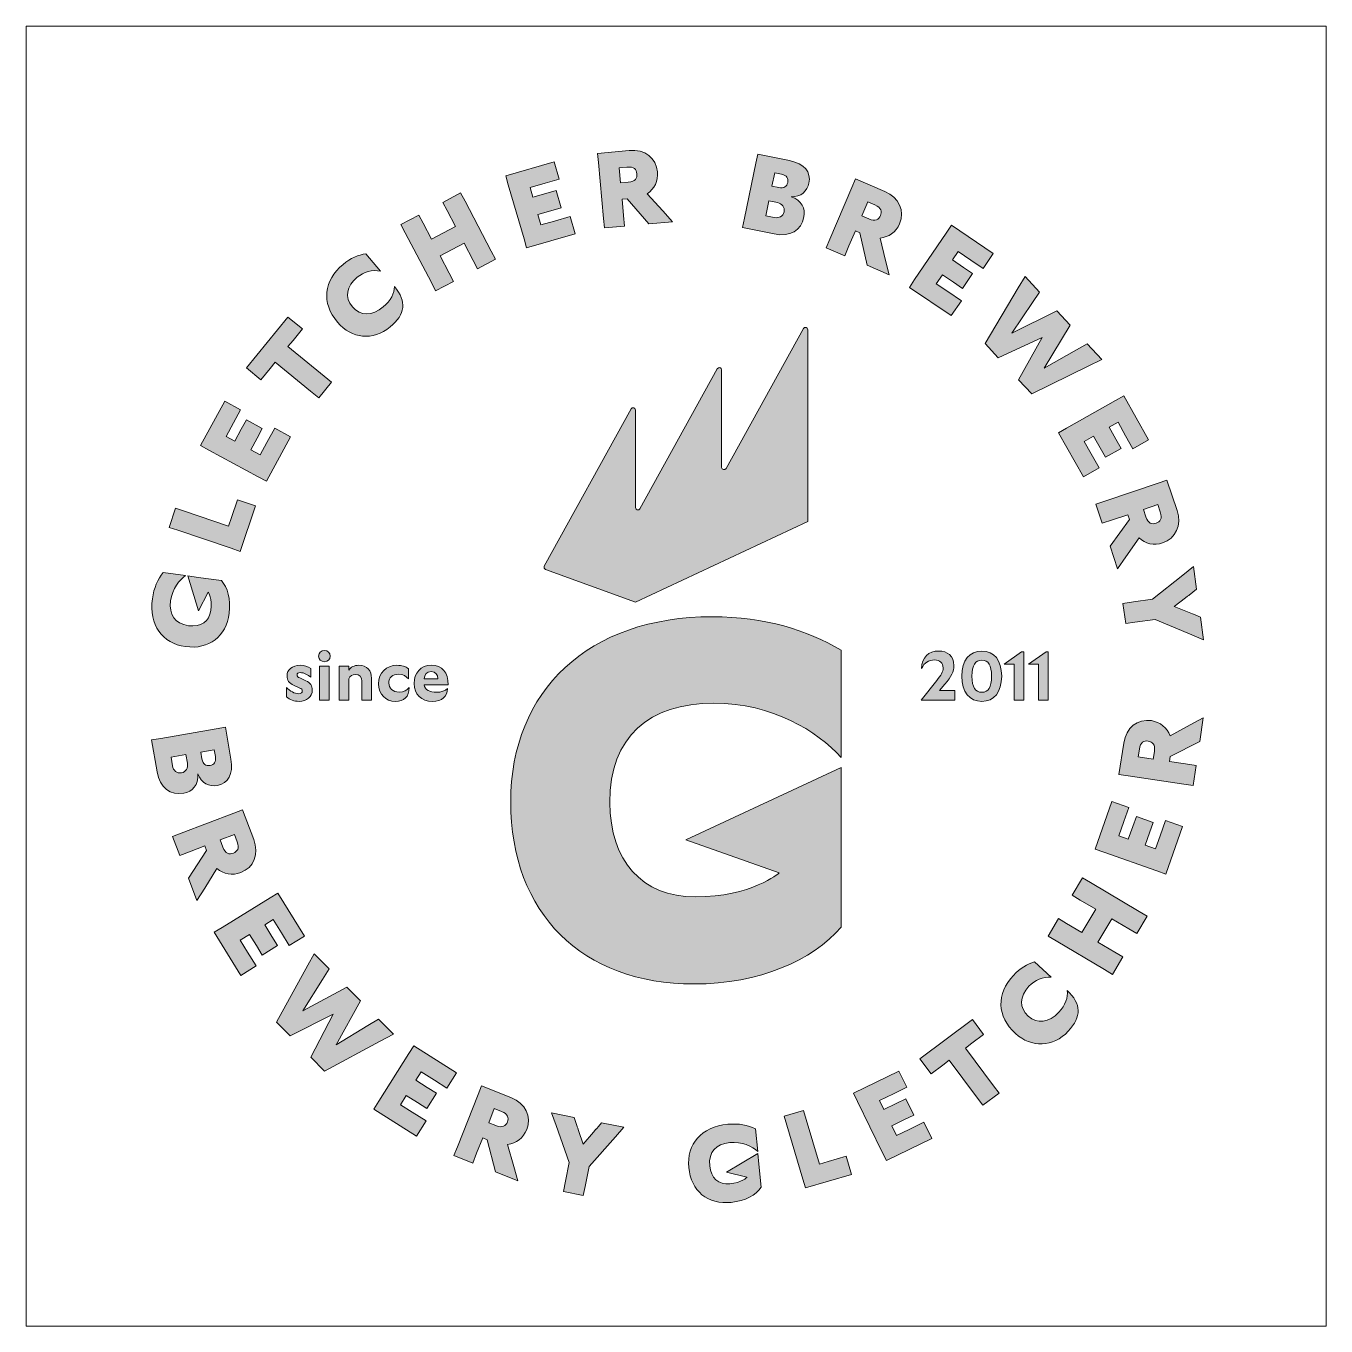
# Model space of a CAD drawing. Header units: millimetres. Extents: x 881 to 1266, y -224 to 161.
import ezdxf

# ---------------------------------------------------------------- set-up
doc = ezdxf.new("R2010")
doc.units = ezdxf.units.MM
doc.header["$MEASUREMENT"] = 0
doc.layers.add('logo', color=7, linetype='Continuous', lineweight=0)
doc.layers.add('setka', color=7, linetype='Continuous', lineweight=0)

# ---------------------------------------------------------------- blocks, each defined once
blk = doc.blocks.new('Block_1')
at = {"layer": 'logo', "transparency": 33554687}
h = blk.add_hatch(color=176, dxfattribs=at)
h.dxf.hatch_style = 2
edge = h.paths.add_edge_path()
edge.add_spline(control_points=[(1112.78, 13.79), (1112.78, 13.79), (1112.75, 13.8), (1112.75, 13.8), (1112.75, 13.8), (1112.75, 70.62), (1112.75, 70.62), (1112.75, 71.34), (1111.79, 71.58), (1111.44, 70.95), (1111.44, 70.95), (1088.55, 29.52), (1088.55, 29.52), (1088.2, 28.89), (1087.24, 29.13), (1087.24, 29.85), (1087.24, 29.85), (1087.24, 58.71), (1087.24, 58.71), (1087.24, 59.43), (1086.28, 59.68), (1085.94, 59.05), (1085.94, 59.05), (1063.05, 17.61), (1063.05, 17.61), (1062.7, 16.98), (1061.74, 17.23), (1061.74, 17.95), (1061.74, 17.95), (1061.74, 46.8), (1061.74, 46.8), (1061.74, 47.52), (1060.78, 47.77), (1060.43, 47.14), (1060.43, 47.14), (1034.73, 0.62), (1034.73, 0.62), (1034.52, 0.24), (1034.7, -0.23), (1035.1, -0.38), (1035.1, -0.38), (1061.74, -10.03), (1061.74, -10.03), (1061.74, -10.03), (1061.74, -10.02), (1061.74, -10.02), (1061.74, -10.02), (1061.77, -10.03), (1061.77, -10.03), (1061.77, -10.03), (1112.78, 13.79), (1112.78, 13.79)], knot_values=[0, 0, 0, 0, 1, 1, 1, 2, 2, 2, 3, 3, 3, 4, 4, 4, 5, 5, 5, 6, 6, 6, 7, 7, 7, 8, 8, 8, 9, 9, 9, 10, 10, 10, 11, 11, 11, 12, 12, 12, 13, 13, 13, 14, 14, 14, 15, 15, 15, 16, 16, 16, 17, 17, 17, 17], degree=3, periodic=0)
h = blk.add_hatch(color=176, dxfattribs=at)
h.dxf.hatch_style = 2
edge = h.paths.add_edge_path()
edge.add_spline(control_points=[(1076.62, -80.49), (1076.62, -80.49), (1104.23, -90.26), (1104.23, -90.26), (1104.23, -90.26), (1096.09, -97.35), (1079.46, -97.35), (1063.67, -97.35), (1054.14, -86.62), (1054.14, -69.34), (1054.14, -49.83), (1065.76, -40), (1084.97, -40), (1102.25, -40), (1115.48, -48.15), (1122.63, -56.04), (1122.63, -56.04), (1122.63, -24.29), (1122.63, -24.29), (1112.35, -18.33), (1100.32, -14.38), (1084.53, -14.38), (1047.73, -14.38), (1024.79, -36.27), (1024.79, -69.19), (1024.79, -102.26), (1045.95, -123.12), (1079.01, -123.12), (1098.68, -123.12), (1113.99, -116.12), (1122.63, -106.29), (1122.63, -106.29), (1122.63, -73.66), (1122.63, -73.66), (1122.63, -73.66), (1122.63, -59.01), (1122.63, -59.01), (1122.63, -59.01), (1076.62, -80.49), (1076.62, -80.49)], knot_values=[0, 0, 0, 0, 1, 1, 1, 2, 2, 2, 3, 3, 3, 4, 4, 4, 5, 5, 5, 6, 6, 6, 7, 7, 7, 8, 8, 8, 9, 9, 9, 10, 10, 10, 11, 11, 11, 12, 12, 12, 13, 13, 13, 13], degree=3, periodic=0)
at = {"layer": 'logo'}
for points, knots in [([(1112.78, 13.79), (1112.78, 13.79), (1112.75, 13.8), (1112.75, 13.8), (1112.75, 13.8), (1112.75, 70.62), (1112.75, 70.62), (1112.75, 71.34), (1111.79, 71.58), (1111.44, 70.95), (1111.44, 70.95), (1088.55, 29.52), (1088.55, 29.52), (1088.2, 28.89), (1087.24, 29.13), (1087.24, 29.85), (1087.24, 29.85), (1087.24, 58.71), (1087.24, 58.71), (1087.24, 59.43), (1086.28, 59.68), (1085.94, 59.05), (1085.94, 59.05), (1063.05, 17.61), (1063.05, 17.61), (1062.7, 16.98), (1061.74, 17.23), (1061.74, 17.95), (1061.74, 17.95), (1061.74, 46.8), (1061.74, 46.8), (1061.74, 47.52), (1060.78, 47.77), (1060.43, 47.14), (1060.43, 47.14), (1034.73, 0.62), (1034.73, 0.62), (1034.52, 0.24), (1034.7, -0.23), (1035.1, -0.38), (1035.1, -0.38), (1061.74, -10.03), (1061.74, -10.03), (1061.74, -10.03), (1061.74, -10.02), (1061.74, -10.02), (1061.74, -10.02), (1061.77, -10.03), (1061.77, -10.03), (1061.77, -10.03), (1112.78, 13.79), (1112.78, 13.79)], [0, 0, 0, 0, 1, 1, 1, 2, 2, 2, 3, 3, 3, 4, 4, 4, 5, 5, 5, 6, 6, 6, 7, 7, 7, 8, 8, 8, 9, 9, 9, 10, 10, 10, 11, 11, 11, 12, 12, 12, 13, 13, 13, 14, 14, 14, 15, 15, 15, 16, 16, 16, 17, 17, 17, 17]), ([(1076.62, -80.49), (1076.62, -80.49), (1104.23, -90.26), (1104.23, -90.26), (1104.23, -90.26), (1096.09, -97.35), (1079.46, -97.35), (1063.67, -97.35), (1054.14, -86.62), (1054.14, -69.34), (1054.14, -49.83), (1065.76, -40), (1084.97, -40), (1102.25, -40), (1115.48, -48.15), (1122.63, -56.04), (1122.63, -56.04), (1122.63, -24.29), (1122.63, -24.29), (1112.35, -18.33), (1100.32, -14.38), (1084.53, -14.38), (1047.73, -14.38), (1024.79, -36.27), (1024.79, -69.19), (1024.79, -102.26), (1045.95, -123.12), (1079.01, -123.12), (1098.68, -123.12), (1113.99, -116.12), (1122.63, -106.29), (1122.63, -106.29), (1122.63, -73.66), (1122.63, -73.66), (1122.63, -73.66), (1122.63, -59.01), (1122.63, -59.01), (1122.63, -59.01), (1076.62, -80.49), (1076.62, -80.49)], [0, 0, 0, 0, 1, 1, 1, 2, 2, 2, 3, 3, 3, 4, 4, 4, 5, 5, 5, 6, 6, 6, 7, 7, 7, 8, 8, 8, 9, 9, 9, 10, 10, 10, 11, 11, 11, 12, 12, 12, 13, 13, 13, 13])]:
    blk.add_open_spline(points, degree=3, knots=knots, dxfattribs=at)
blk = doc.blocks.new('Block_2')
at = {"layer": 'logo', "transparency": 33554687}
h = blk.add_hatch(color=176, dxfattribs=at)
h.dxf.hatch_style = 2
edge = h.paths.add_edge_path()
edge.add_spline(control_points=[(1059.61, 114.29), (1061.69, 114.48), (1062.27, 115.52), (1062.15, 116.78), (1062.04, 118.04), (1061.29, 118.96), (1059.2, 118.77), (1059.2, 118.77), (1056.93, 118.56), (1056.93, 118.56), (1056.93, 118.56), (1057.34, 114.08), (1057.34, 114.08), (1057.34, 114.08), (1059.61, 114.29), (1059.61, 114.29)], knot_values=[0, 0, 0, 0, 1, 1, 1, 2, 2, 2, 3, 3, 3, 4, 4, 4, 5, 5, 5, 5], degree=3, periodic=0)
edge = h.paths.add_edge_path()
edge.add_spline(control_points=[(1052.29, 103.51), (1052.29, 103.51), (1050.78, 120.1), (1050.78, 120.1), (1050.78, 120.1), (1050.53, 122.84), (1050.53, 122.84), (1050.53, 122.84), (1059.87, 123.7), (1059.87, 123.7), (1064.47, 124.12), (1067.9, 121.41), (1068.27, 117.34), (1068.52, 114.66), (1067.33, 112.29), (1065.2, 110.89), (1065.2, 110.89), (1069.8, 105.83), (1069.8, 105.83), (1069.8, 105.83), (1072.73, 102.6), (1072.73, 102.6), (1072.73, 102.6), (1065.67, 101.96), (1065.67, 101.96), (1065.67, 101.96), (1059.23, 109.39), (1059.23, 109.39), (1059.23, 109.39), (1057.78, 109.26), (1057.78, 109.26), (1057.78, 109.26), (1058.22, 104.43), (1058.22, 104.43), (1058.22, 104.43), (1058.51, 101.31), (1058.51, 101.31), (1058.51, 101.31), (1052.54, 100.76), (1052.54, 100.76), (1052.54, 100.76), (1052.29, 103.51), (1052.29, 103.51)], knot_values=[0, 0, 0, 0, 1, 1, 1, 2, 2, 2, 3, 3, 3, 4, 4, 4, 5, 5, 5, 6, 6, 6, 7, 7, 7, 8, 8, 8, 9, 9, 9, 10, 10, 10, 11, 11, 11, 12, 12, 12, 13, 13, 13, 14, 14, 14, 14], degree=3, periodic=0)
h = blk.add_hatch(color=176, dxfattribs=at)
h.dxf.hatch_style = 2
edge = h.paths.add_edge_path()
edge.add_spline(control_points=[(1028.72, 97.51), (1028.72, 97.51), (1024.07, 113.5), (1024.07, 113.5), (1024.07, 113.5), (1023.3, 116.15), (1023.3, 116.15), (1023.3, 116.15), (1037.66, 120.33), (1037.66, 120.33), (1037.66, 120.33), (1039.14, 115.22), (1039.14, 115.22), (1039.14, 115.22), (1034.94, 114), (1034.94, 114), (1034.94, 114), (1030.53, 112.71), (1030.53, 112.71), (1030.53, 112.71), (1031.37, 109.85), (1031.37, 109.85), (1031.37, 109.85), (1035.2, 110.97), (1035.2, 110.97), (1035.2, 110.97), (1038.27, 111.86), (1038.27, 111.86), (1038.27, 111.86), (1039.76, 106.75), (1039.76, 106.75), (1039.76, 106.75), (1036.62, 105.84), (1036.62, 105.84), (1036.62, 105.84), (1032.85, 104.75), (1032.85, 104.75), (1032.85, 104.75), (1033.75, 101.64), (1033.75, 101.64), (1033.75, 101.64), (1037.74, 102.8), (1037.74, 102.8), (1037.74, 102.8), (1042.36, 104.15), (1042.36, 104.15), (1042.36, 104.15), (1043.85, 99.04), (1043.85, 99.04), (1043.85, 99.04), (1029.49, 94.86), (1029.49, 94.86), (1029.49, 94.86), (1028.72, 97.51), (1028.72, 97.51)], knot_values=[0, 0, 0, 0, 1, 1, 1, 2, 2, 2, 3, 3, 3, 4, 4, 4, 5, 5, 5, 6, 6, 6, 7, 7, 7, 8, 8, 8, 9, 9, 9, 10, 10, 10, 11, 11, 11, 12, 12, 12, 13, 13, 13, 14, 14, 14, 15, 15, 15, 16, 16, 16, 17, 17, 17, 18, 18, 18, 18], degree=3, periodic=0)
h = blk.add_hatch(color=176, dxfattribs=at)
h.dxf.hatch_style = 2
edge = h.paths.add_edge_path()
edge.add_spline(control_points=[(1104.14, 112.71), (1105.75, 112.38), (1106.57, 113.05), (1106.81, 114.23), (1107.06, 115.41), (1106.58, 116.35), (1104.96, 116.68), (1104.96, 116.68), (1102.95, 117.1), (1102.95, 117.1), (1102.95, 117.1), (1102.12, 113.13), (1102.12, 113.13), (1102.12, 113.13), (1104.14, 112.71), (1104.14, 112.71)], knot_values=[0, 0, 0, 0, 1, 1, 1, 2, 2, 2, 3, 3, 3, 4, 4, 4, 5, 5, 5, 5], degree=3, periodic=0)
edge = h.paths.add_edge_path()
edge.add_spline(control_points=[(1102.84, 103.85), (1104.21, 103.57), (1105.44, 104.19), (1105.72, 105.55), (1106, 106.92), (1105.12, 107.97), (1103.76, 108.26), (1103.76, 108.26), (1101.21, 108.79), (1101.21, 108.79), (1101.21, 108.79), (1100.3, 104.38), (1100.3, 104.38), (1100.3, 104.38), (1102.84, 103.85), (1102.84, 103.85)], knot_values=[0, 0, 0, 0, 1, 1, 1, 2, 2, 2, 3, 3, 3, 4, 4, 4, 5, 5, 5, 5], degree=3, periodic=0)
edge = h.paths.add_edge_path()
edge.add_spline(control_points=[(1093.99, 103.62), (1093.99, 103.62), (1097.39, 119.95), (1097.39, 119.95), (1097.39, 119.95), (1097.95, 122.64), (1097.95, 122.64), (1097.95, 122.64), (1107.35, 120.69), (1107.35, 120.69), (1111.79, 119.76), (1113.77, 117.31), (1113.08, 113.99), (1112.62, 111.79), (1110.81, 109.8), (1107.81, 110.01), (1110.93, 108.97), (1112.13, 106.48), (1111.61, 104), (1110.79, 100.03), (1107.58, 97.98), (1102.8, 98.97), (1102.8, 98.97), (1093.43, 100.92), (1093.43, 100.92), (1093.43, 100.92), (1093.99, 103.62), (1093.99, 103.62)], knot_values=[0, 0, 0, 0, 1, 1, 1, 2, 2, 2, 3, 3, 3, 4, 4, 4, 5, 5, 5, 6, 6, 6, 7, 7, 7, 8, 8, 8, 9, 9, 9, 9], degree=3, periodic=0)
h = blk.add_hatch(color=176, dxfattribs=at)
h.dxf.hatch_style = 2
edge = h.paths.add_edge_path()
edge.add_spline(control_points=[(1130.85, 103.42), (1132.77, 102.6), (1133.77, 103.24), (1134.27, 104.41), (1134.77, 105.57), (1134.54, 106.74), (1132.62, 107.56), (1132.62, 107.56), (1130.52, 108.46), (1130.52, 108.46), (1130.52, 108.46), (1128.75, 104.32), (1128.75, 104.32), (1128.75, 104.32), (1130.85, 103.42), (1130.85, 103.42)], knot_values=[0, 0, 0, 0, 1, 1, 1, 2, 2, 2, 3, 3, 3, 4, 4, 4, 5, 5, 5, 5], degree=3, periodic=0)
edge = h.paths.add_edge_path()
edge.add_spline(control_points=[(1119.29, 97.42), (1119.29, 97.42), (1125.84, 112.73), (1125.84, 112.73), (1125.84, 112.73), (1126.92, 115.27), (1126.92, 115.27), (1126.92, 115.27), (1135.55, 111.58), (1135.55, 111.58), (1139.8, 109.76), (1141.53, 105.75), (1139.92, 101.99), (1138.86, 99.51), (1136.69, 97.99), (1134.15, 97.77), (1134.15, 97.77), (1135.79, 91.14), (1135.79, 91.14), (1135.79, 91.14), (1136.84, 86.9), (1136.84, 86.9), (1136.84, 86.9), (1130.32, 89.7), (1130.32, 89.7), (1130.32, 89.7), (1128.18, 99.29), (1128.18, 99.29), (1128.18, 99.29), (1126.85, 99.86), (1126.85, 99.86), (1126.85, 99.86), (1124.94, 95.41), (1124.94, 95.41), (1124.94, 95.41), (1123.71, 92.53), (1123.71, 92.53), (1123.71, 92.53), (1118.2, 94.88), (1118.2, 94.88), (1118.2, 94.88), (1119.29, 97.42), (1119.29, 97.42)], knot_values=[0, 0, 0, 0, 1, 1, 1, 2, 2, 2, 3, 3, 3, 4, 4, 4, 5, 5, 5, 6, 6, 6, 7, 7, 7, 8, 8, 8, 9, 9, 9, 10, 10, 10, 11, 11, 11, 12, 12, 12, 13, 13, 13, 14, 14, 14, 14], degree=3, periodic=0)
h = blk.add_hatch(color=176, dxfattribs=at)
h.dxf.hatch_style = 2
edge = h.paths.add_edge_path()
edge.add_spline(control_points=[(1013.71, 91.13), (1013.71, 91.13), (1011.01, 96.26), (1011.01, 96.26), (1011.01, 96.26), (1003.88, 92.51), (1003.88, 92.51), (1003.88, 92.51), (1006.58, 87.38), (1006.58, 87.38), (1006.58, 87.38), (1007.86, 84.94), (1007.86, 84.94), (1007.86, 84.94), (1002.56, 82.15), (1002.56, 82.15), (1002.56, 82.15), (1001.28, 84.59), (1001.28, 84.59), (1001.28, 84.59), (993.52, 99.35), (993.52, 99.35), (993.52, 99.35), (992.23, 101.79), (992.23, 101.79), (992.23, 101.79), (997.53, 104.58), (997.53, 104.58), (997.53, 104.58), (998.82, 102.14), (998.82, 102.14), (998.82, 102.14), (1001.3, 97.42), (1001.3, 97.42), (1001.3, 97.42), (1008.42, 101.17), (1008.42, 101.17), (1008.42, 101.17), (1005.94, 105.89), (1005.94, 105.89), (1005.94, 105.89), (1004.66, 108.33), (1004.66, 108.33), (1004.66, 108.33), (1009.96, 111.12), (1009.96, 111.12), (1009.96, 111.12), (1011.25, 108.68), (1011.25, 108.68), (1011.25, 108.68), (1019.01, 93.92), (1019.01, 93.92), (1019.01, 93.92), (1020.29, 91.47), (1020.29, 91.47), (1020.29, 91.47), (1014.99, 88.69), (1014.99, 88.69), (1014.99, 88.69), (1013.71, 91.13), (1013.71, 91.13)], knot_values=[0, 0, 0, 0, 1, 1, 1, 2, 2, 2, 3, 3, 3, 4, 4, 4, 5, 5, 5, 6, 6, 6, 7, 7, 7, 8, 8, 8, 9, 9, 9, 10, 10, 10, 11, 11, 11, 12, 12, 12, 13, 13, 13, 14, 14, 14, 15, 15, 15, 16, 16, 16, 17, 17, 17, 18, 18, 18, 19, 19, 19, 20, 20, 20, 20], degree=3, periodic=0)
h = blk.add_hatch(color=176, dxfattribs=at)
h.dxf.hatch_style = 2
edge = h.paths.add_edge_path()
edge.add_spline(control_points=[(1144.4, 85.44), (1144.4, 85.44), (1153.72, 99.25), (1153.72, 99.25), (1153.72, 99.25), (1155.27, 101.53), (1155.27, 101.53), (1155.27, 101.53), (1167.66, 93.17), (1167.66, 93.17), (1167.66, 93.17), (1164.68, 88.76), (1164.68, 88.76), (1164.68, 88.76), (1161.06, 91.2), (1161.06, 91.2), (1161.06, 91.2), (1157.25, 93.77), (1157.25, 93.77), (1157.25, 93.77), (1155.58, 91.31), (1155.58, 91.31), (1155.58, 91.31), (1158.89, 89.07), (1158.89, 89.07), (1158.89, 89.07), (1161.54, 87.28), (1161.54, 87.28), (1161.54, 87.28), (1158.56, 82.87), (1158.56, 82.87), (1158.56, 82.87), (1155.86, 84.7), (1155.86, 84.7), (1155.86, 84.7), (1152.61, 86.9), (1152.61, 86.9), (1152.61, 86.9), (1150.8, 84.22), (1150.8, 84.22), (1150.8, 84.22), (1154.24, 81.9), (1154.24, 81.9), (1154.24, 81.9), (1158.23, 79.2), (1158.23, 79.2), (1158.23, 79.2), (1155.25, 74.79), (1155.25, 74.79), (1155.25, 74.79), (1142.86, 83.16), (1142.86, 83.16), (1142.86, 83.16), (1144.4, 85.44), (1144.4, 85.44)], knot_values=[0, 0, 0, 0, 1, 1, 1, 2, 2, 2, 3, 3, 3, 4, 4, 4, 5, 5, 5, 6, 6, 6, 7, 7, 7, 8, 8, 8, 9, 9, 9, 10, 10, 10, 11, 11, 11, 12, 12, 12, 13, 13, 13, 14, 14, 14, 15, 15, 15, 16, 16, 16, 17, 17, 17, 18, 18, 18, 18], degree=3, periodic=0)
h = blk.add_hatch(color=176, dxfattribs=at)
h.dxf.hatch_style = 2
edge = h.paths.add_edge_path()
edge.add_spline(control_points=[(973.51, 72.81), (968.65, 78.63), (969.4, 85.16), (975.15, 89.95), (977.36, 91.8), (979.66, 92.81), (981.91, 93.08), (981.91, 93.08), (986.22, 87.91), (986.22, 87.91), (983.8, 88.54), (981.25, 87.78), (979.31, 86.15), (976.09, 83.47), (975.55, 80.26), (977.91, 77.43), (980.24, 74.63), (983.8, 74.63), (987.06, 77.35), (989.21, 79.14), (990.43, 81.43), (990.34, 83.42), (994.09, 78.92), (993.6, 75.2), (989.07, 71.43), (984.01, 67.2), (977.55, 67.97), (973.51, 72.81)], knot_values=[0, 0, 0, 0, 1, 1, 1, 2, 2, 2, 3, 3, 3, 4, 4, 4, 5, 5, 5, 6, 6, 6, 7, 7, 7, 8, 8, 8, 9, 9, 9, 9], degree=3, periodic=0)
h = blk.add_hatch(color=176, dxfattribs=at)
h.dxf.hatch_style = 2
edge = h.paths.add_edge_path()
edge.add_spline(control_points=[(1177.09, 86.4), (1177.09, 86.4), (1181.37, 81.77), (1181.37, 81.77), (1181.37, 81.77), (1179.3, 78.69), (1179.3, 78.69), (1179.3, 78.69), (1173.18, 69.58), (1173.18, 69.58), (1173.18, 69.58), (1186.49, 76.23), (1186.49, 76.23), (1186.49, 76.23), (1190.41, 71.99), (1190.41, 71.99), (1190.41, 71.99), (1182.72, 59.24), (1182.72, 59.24), (1182.72, 59.24), (1192.29, 64.63), (1192.29, 64.63), (1192.29, 64.63), (1195.52, 66.45), (1195.52, 66.45), (1195.52, 66.45), (1199.8, 61.82), (1199.8, 61.82), (1199.8, 61.82), (1195.8, 59.85), (1195.8, 59.85), (1195.8, 59.85), (1179.06, 51.58), (1179.06, 51.58), (1179.06, 51.58), (1175.14, 55.82), (1175.14, 55.82), (1175.14, 55.82), (1182.19, 68.32), (1182.19, 68.32), (1182.19, 68.32), (1169.16, 62.29), (1169.16, 62.29), (1169.16, 62.29), (1165.25, 66.53), (1165.25, 66.53), (1165.25, 66.53), (1175.1, 83.05), (1175.1, 83.05), (1175.1, 83.05), (1177.09, 86.4), (1177.09, 86.4)], knot_values=[0, 0, 0, 0, 1, 1, 1, 2, 2, 2, 3, 3, 3, 4, 4, 4, 5, 5, 5, 6, 6, 6, 7, 7, 7, 8, 8, 8, 9, 9, 9, 10, 10, 10, 11, 11, 11, 12, 12, 12, 13, 13, 13, 14, 14, 14, 15, 15, 15, 16, 16, 16, 17, 17, 17, 17], degree=3, periodic=0)
h = blk.add_hatch(color=176, dxfattribs=at)
h.dxf.hatch_style = 2
edge = h.paths.add_edge_path()
edge.add_spline(control_points=[(946.51, 59.32), (946.51, 59.32), (958.78, 74.34), (958.78, 74.34), (958.78, 74.34), (963.08, 70.83), (963.08, 70.83), (963.08, 70.83), (960.33, 67.47), (960.33, 67.47), (960.33, 67.47), (958.83, 65.63), (958.83, 65.63), (958.83, 65.63), (969.57, 56.85), (969.57, 56.85), (969.57, 56.85), (971.71, 55.1), (971.71, 55.1), (971.71, 55.1), (967.92, 50.47), (967.92, 50.47), (967.92, 50.47), (965.51, 52.43), (965.51, 52.43), (965.51, 52.43), (955.04, 60.99), (955.04, 60.99), (955.04, 60.99), (953.53, 59.15), (953.53, 59.15), (953.53, 59.15), (950.81, 55.81), (950.81, 55.81), (950.81, 55.81), (946.51, 59.32), (946.51, 59.32)], knot_values=[0, 0, 0, 0, 1, 1, 1, 2, 2, 2, 3, 3, 3, 4, 4, 4, 5, 5, 5, 6, 6, 6, 7, 7, 7, 8, 8, 8, 9, 9, 9, 10, 10, 10, 11, 11, 11, 12, 12, 12, 12], degree=3, periodic=0)
h = blk.add_hatch(color=176, dxfattribs=at)
h.dxf.hatch_style = 2
edge = h.paths.add_edge_path()
edge.add_spline(control_points=[(1189.4, 41.46), (1189.4, 41.46), (1203.91, 49.66), (1203.91, 49.66), (1203.91, 49.66), (1206.31, 51.02), (1206.31, 51.02), (1206.31, 51.02), (1213.67, 38), (1213.67, 38), (1213.67, 38), (1209.04, 35.38), (1209.04, 35.38), (1209.04, 35.38), (1206.88, 39.19), (1206.88, 39.19), (1206.88, 39.19), (1204.62, 43.19), (1204.62, 43.19), (1204.62, 43.19), (1202.03, 41.72), (1202.03, 41.72), (1202.03, 41.72), (1203.99, 38.25), (1203.99, 38.25), (1203.99, 38.25), (1205.57, 35.46), (1205.57, 35.46), (1205.57, 35.46), (1200.94, 32.84), (1200.94, 32.84), (1200.94, 32.84), (1199.33, 35.68), (1199.33, 35.68), (1199.33, 35.68), (1197.4, 39.1), (1197.4, 39.1), (1197.4, 39.1), (1194.59, 37.51), (1194.59, 37.51), (1194.59, 37.51), (1196.63, 33.9), (1196.63, 33.9), (1196.63, 33.9), (1199, 29.71), (1199, 29.71), (1199, 29.71), (1194.37, 27.09), (1194.37, 27.09), (1194.37, 27.09), (1187.01, 40.1), (1187.01, 40.1), (1187.01, 40.1), (1189.4, 41.46), (1189.4, 41.46)], knot_values=[0, 0, 0, 0, 1, 1, 1, 2, 2, 2, 3, 3, 3, 4, 4, 4, 5, 5, 5, 6, 6, 6, 7, 7, 7, 8, 8, 8, 9, 9, 9, 10, 10, 10, 11, 11, 11, 12, 12, 12, 13, 13, 13, 14, 14, 14, 15, 15, 15, 16, 16, 16, 17, 17, 17, 18, 18, 18, 18], degree=3, periodic=0)
h = blk.add_hatch(color=176, dxfattribs=at)
h.dxf.hatch_style = 2
edge = h.paths.add_edge_path()
edge.add_spline(control_points=[(950.03, 27.04), (950.03, 27.04), (935.37, 34.99), (935.37, 34.99), (935.37, 34.99), (932.95, 36.3), (932.95, 36.3), (932.95, 36.3), (940.08, 49.46), (940.08, 49.46), (940.08, 49.46), (944.76, 46.92), (944.76, 46.92), (944.76, 46.92), (942.67, 43.07), (942.67, 43.07), (942.67, 43.07), (940.48, 39.03), (940.48, 39.03), (940.48, 39.03), (943.1, 37.61), (943.1, 37.61), (943.1, 37.61), (945.01, 41.12), (945.01, 41.12), (945.01, 41.12), (946.53, 43.94), (946.53, 43.94), (946.53, 43.94), (951.21, 41.4), (951.21, 41.4), (951.21, 41.4), (949.66, 38.53), (949.66, 38.53), (949.66, 38.53), (947.78, 35.07), (947.78, 35.07), (947.78, 35.07), (950.63, 33.53), (950.63, 33.53), (950.63, 33.53), (952.6, 37.18), (952.6, 37.18), (952.6, 37.18), (954.9, 41.42), (954.9, 41.42), (954.9, 41.42), (959.58, 38.88), (959.58, 38.88), (959.58, 38.88), (952.45, 25.73), (952.45, 25.73), (952.45, 25.73), (950.03, 27.04), (950.03, 27.04)], knot_values=[0, 0, 0, 0, 1, 1, 1, 2, 2, 2, 3, 3, 3, 4, 4, 4, 5, 5, 5, 6, 6, 6, 7, 7, 7, 8, 8, 8, 9, 9, 9, 10, 10, 10, 11, 11, 11, 12, 12, 12, 13, 13, 13, 14, 14, 14, 15, 15, 15, 16, 16, 16, 17, 17, 17, 18, 18, 18, 18], degree=3, periodic=0)
h = blk.add_hatch(color=176, dxfattribs=at)
h.dxf.hatch_style = 2
edge = h.paths.add_edge_path()
edge.add_spline(control_points=[(1212.87, 15.22), (1213.53, 13.23), (1214.68, 12.91), (1215.88, 13.31), (1217.08, 13.71), (1217.8, 14.66), (1217.14, 16.64), (1217.14, 16.64), (1216.42, 18.81), (1216.42, 18.81), (1216.42, 18.81), (1212.15, 17.38), (1212.15, 17.38), (1212.15, 17.38), (1212.87, 15.22), (1212.87, 15.22)], knot_values=[0, 0, 0, 0, 1, 1, 1, 2, 2, 2, 3, 3, 3, 4, 4, 4, 5, 5, 5, 5], degree=3, periodic=0)
edge = h.paths.add_edge_path()
edge.add_spline(control_points=[(1200.69, 19.87), (1200.69, 19.87), (1216.5, 25.15), (1216.5, 25.15), (1216.5, 25.15), (1219.12, 26.02), (1219.12, 26.02), (1219.12, 26.02), (1222.09, 17.13), (1222.09, 17.13), (1223.55, 12.74), (1221.7, 8.78), (1217.82, 7.48), (1215.27, 6.63), (1212.69, 7.24), (1210.84, 8.99), (1210.84, 8.99), (1206.97, 3.36), (1206.97, 3.36), (1206.97, 3.36), (1204.5, -0.24), (1204.5, -0.24), (1204.5, -0.24), (1202.25, 6.49), (1202.25, 6.49), (1202.25, 6.49), (1208.01, 14.46), (1208.01, 14.46), (1208.01, 14.46), (1207.55, 15.84), (1207.55, 15.84), (1207.55, 15.84), (1202.95, 14.31), (1202.95, 14.31), (1202.95, 14.31), (1199.97, 13.31), (1199.97, 13.31), (1199.97, 13.31), (1198.07, 18.99), (1198.07, 18.99), (1198.07, 18.99), (1200.69, 19.87), (1200.69, 19.87)], knot_values=[0, 0, 0, 0, 1, 1, 1, 2, 2, 2, 3, 3, 3, 4, 4, 4, 5, 5, 5, 6, 6, 6, 7, 7, 7, 8, 8, 8, 9, 9, 9, 10, 10, 10, 11, 11, 11, 12, 12, 12, 13, 13, 13, 14, 14, 14, 14], degree=3, periodic=0)
h = blk.add_hatch(color=176, dxfattribs=at)
h.dxf.hatch_style = 2
edge = h.paths.add_edge_path()
edge.add_spline(control_points=[(942.04, 5.88), (942.04, 5.88), (926.25, 11.21), (926.25, 11.21), (926.25, 11.21), (923.63, 12.09), (923.63, 12.09), (923.63, 12.09), (925.55, 17.77), (925.55, 17.77), (925.55, 17.77), (928.16, 16.88), (928.16, 16.88), (928.16, 16.88), (941.22, 12.47), (941.22, 12.47), (941.22, 12.47), (942.08, 15.03), (942.08, 15.03), (942.08, 15.03), (943.85, 20.25), (943.85, 20.25), (943.85, 20.25), (949.19, 18.45), (949.19, 18.45), (949.19, 18.45), (944.65, 4.99), (944.65, 4.99), (944.65, 4.99), (942.04, 5.88), (942.04, 5.88)], knot_values=[0, 0, 0, 0, 1, 1, 1, 2, 2, 2, 3, 3, 3, 4, 4, 4, 5, 5, 5, 6, 6, 6, 7, 7, 7, 8, 8, 8, 9, 9, 9, 10, 10, 10, 10], degree=3, periodic=0)
h = blk.add_hatch(color=176, dxfattribs=at)
h.dxf.hatch_style = 2
edge = h.paths.add_edge_path()
edge.add_spline(control_points=[(1209.16, -10), (1209.16, -10), (1214.8, -9.22), (1214.8, -9.22), (1214.8, -9.22), (1223.85, -2.02), (1223.85, -2.02), (1223.85, -2.02), (1226.97, 0.45), (1226.97, 0.45), (1226.97, 0.45), (1227.89, -6.26), (1227.89, -6.26), (1227.89, -6.26), (1225.67, -7.98), (1225.67, -7.98), (1225.67, -7.98), (1225.67, -7.98), (1224.65, -8.76), (1224.65, -8.76), (1221.27, -11.37), (1221.27, -11.37), (1221.27, -11.37), (1225.64, -13.13), (1225.64, -13.13), (1225.64, -13.13), (1226.66, -13.53), (1226.66, -13.53), (1226.66, -13.53), (1226.66, -13.53), (1229.03, -14.49), (1229.03, -14.49), (1229.95, -21.17), (1229.95, -21.17), (1229.95, -21.17), (1226.45, -19.7), (1226.45, -19.7), (1226.45, -19.7), (1215.62, -15.15), (1215.62, -15.15), (1215.62, -15.15), (1209.63, -15.98), (1209.63, -15.98), (1209.63, -15.98), (1206.9, -16.35), (1206.9, -16.35), (1206.9, -16.35), (1206.08, -10.42), (1206.08, -10.42), (1206.08, -10.42), (1209.16, -10), (1209.16, -10)], knot_values=[0, 0, 0, 0, 1, 1, 1, 2, 2, 2, 3, 3, 3, 4, 4, 4, 5, 5, 5, 6, 6, 6, 7, 7, 7, 8, 8, 8, 9, 9, 9, 10, 10, 10, 11, 11, 11, 12, 12, 12, 13, 13, 13, 14, 14, 14, 15, 15, 15, 16, 16, 16, 17, 17, 17, 17], degree=3, periodic=0)
at = {"layer": 'logo'}
for points, knots in [([(1052.29, 103.51), (1052.29, 103.51), (1050.78, 120.1), (1050.78, 120.1), (1050.78, 120.1), (1050.53, 122.84), (1050.53, 122.84), (1050.53, 122.84), (1059.87, 123.7), (1059.87, 123.7), (1064.47, 124.12), (1067.9, 121.41), (1068.27, 117.34), (1068.52, 114.66), (1067.33, 112.29), (1065.2, 110.89), (1065.2, 110.89), (1069.8, 105.83), (1069.8, 105.83), (1069.8, 105.83), (1072.73, 102.6), (1072.73, 102.6), (1072.73, 102.6), (1065.67, 101.96), (1065.67, 101.96), (1065.67, 101.96), (1059.23, 109.39), (1059.23, 109.39), (1059.23, 109.39), (1057.78, 109.26), (1057.78, 109.26), (1057.78, 109.26), (1058.22, 104.43), (1058.22, 104.43), (1058.22, 104.43), (1058.51, 101.31), (1058.51, 101.31), (1058.51, 101.31), (1052.54, 100.76), (1052.54, 100.76), (1052.54, 100.76), (1052.29, 103.51), (1052.29, 103.51)], [0, 0, 0, 0, 1, 1, 1, 2, 2, 2, 3, 3, 3, 4, 4, 4, 5, 5, 5, 6, 6, 6, 7, 7, 7, 8, 8, 8, 9, 9, 9, 10, 10, 10, 11, 11, 11, 12, 12, 12, 13, 13, 13, 14, 14, 14, 14]), ([(1028.72, 97.51), (1028.72, 97.51), (1024.07, 113.5), (1024.07, 113.5), (1024.07, 113.5), (1023.3, 116.15), (1023.3, 116.15), (1023.3, 116.15), (1037.66, 120.33), (1037.66, 120.33), (1037.66, 120.33), (1039.14, 115.22), (1039.14, 115.22), (1039.14, 115.22), (1034.94, 114), (1034.94, 114), (1034.94, 114), (1030.53, 112.71), (1030.53, 112.71), (1030.53, 112.71), (1031.37, 109.85), (1031.37, 109.85), (1031.37, 109.85), (1035.2, 110.97), (1035.2, 110.97), (1035.2, 110.97), (1038.27, 111.86), (1038.27, 111.86), (1038.27, 111.86), (1039.76, 106.75), (1039.76, 106.75), (1039.76, 106.75), (1036.62, 105.84), (1036.62, 105.84), (1036.62, 105.84), (1032.85, 104.75), (1032.85, 104.75), (1032.85, 104.75), (1033.75, 101.64), (1033.75, 101.64), (1033.75, 101.64), (1037.74, 102.8), (1037.74, 102.8), (1037.74, 102.8), (1042.36, 104.15), (1042.36, 104.15), (1042.36, 104.15), (1043.85, 99.04), (1043.85, 99.04), (1043.85, 99.04), (1029.49, 94.86), (1029.49, 94.86), (1029.49, 94.86), (1028.72, 97.51), (1028.72, 97.51)], [0, 0, 0, 0, 1, 1, 1, 2, 2, 2, 3, 3, 3, 4, 4, 4, 5, 5, 5, 6, 6, 6, 7, 7, 7, 8, 8, 8, 9, 9, 9, 10, 10, 10, 11, 11, 11, 12, 12, 12, 13, 13, 13, 14, 14, 14, 15, 15, 15, 16, 16, 16, 17, 17, 17, 18, 18, 18, 18]), ([(1093.99, 103.62), (1093.99, 103.62), (1097.39, 119.95), (1097.39, 119.95), (1097.39, 119.95), (1097.95, 122.64), (1097.95, 122.64), (1097.95, 122.64), (1107.35, 120.69), (1107.35, 120.69), (1111.79, 119.76), (1113.77, 117.31), (1113.08, 113.99), (1112.62, 111.79), (1110.81, 109.8), (1107.81, 110.01), (1110.93, 108.97), (1112.13, 106.48), (1111.61, 104), (1110.79, 100.03), (1107.58, 97.98), (1102.8, 98.97), (1102.8, 98.97), (1093.43, 100.92), (1093.43, 100.92), (1093.43, 100.92), (1093.99, 103.62), (1093.99, 103.62)], [0, 0, 0, 0, 1, 1, 1, 2, 2, 2, 3, 3, 3, 4, 4, 4, 5, 5, 5, 6, 6, 6, 7, 7, 7, 8, 8, 8, 9, 9, 9, 9]), ([(1059.61, 114.29), (1061.69, 114.48), (1062.27, 115.52), (1062.15, 116.78), (1062.04, 118.04), (1061.29, 118.96), (1059.2, 118.77), (1059.2, 118.77), (1056.93, 118.56), (1056.93, 118.56), (1056.93, 118.56), (1057.34, 114.08), (1057.34, 114.08), (1057.34, 114.08), (1059.61, 114.29), (1059.61, 114.29)], [0, 0, 0, 0, 1, 1, 1, 2, 2, 2, 3, 3, 3, 4, 4, 4, 5, 5, 5, 5]), ([(1104.14, 112.71), (1105.75, 112.38), (1106.57, 113.05), (1106.81, 114.23), (1107.06, 115.41), (1106.58, 116.35), (1104.96, 116.68), (1104.96, 116.68), (1102.95, 117.1), (1102.95, 117.1), (1102.95, 117.1), (1102.12, 113.13), (1102.12, 113.13), (1102.12, 113.13), (1104.14, 112.71), (1104.14, 112.71)], [0, 0, 0, 0, 1, 1, 1, 2, 2, 2, 3, 3, 3, 4, 4, 4, 5, 5, 5, 5]), ([(1119.29, 97.42), (1119.29, 97.42), (1125.84, 112.73), (1125.84, 112.73), (1125.84, 112.73), (1126.92, 115.27), (1126.92, 115.27), (1126.92, 115.27), (1135.55, 111.58), (1135.55, 111.58), (1139.8, 109.76), (1141.53, 105.75), (1139.92, 101.99), (1138.86, 99.51), (1136.69, 97.99), (1134.15, 97.77), (1134.15, 97.77), (1135.79, 91.14), (1135.79, 91.14), (1135.79, 91.14), (1136.84, 86.9), (1136.84, 86.9), (1136.84, 86.9), (1130.32, 89.7), (1130.32, 89.7), (1130.32, 89.7), (1128.18, 99.29), (1128.18, 99.29), (1128.18, 99.29), (1126.85, 99.86), (1126.85, 99.86), (1126.85, 99.86), (1124.94, 95.41), (1124.94, 95.41), (1124.94, 95.41), (1123.71, 92.53), (1123.71, 92.53), (1123.71, 92.53), (1118.2, 94.88), (1118.2, 94.88), (1118.2, 94.88), (1119.29, 97.42), (1119.29, 97.42)], [0, 0, 0, 0, 1, 1, 1, 2, 2, 2, 3, 3, 3, 4, 4, 4, 5, 5, 5, 6, 6, 6, 7, 7, 7, 8, 8, 8, 9, 9, 9, 10, 10, 10, 11, 11, 11, 12, 12, 12, 13, 13, 13, 14, 14, 14, 14]), ([(1013.71, 91.13), (1013.71, 91.13), (1011.01, 96.26), (1011.01, 96.26), (1011.01, 96.26), (1003.88, 92.51), (1003.88, 92.51), (1003.88, 92.51), (1006.58, 87.38), (1006.58, 87.38), (1006.58, 87.38), (1007.86, 84.94), (1007.86, 84.94), (1007.86, 84.94), (1002.56, 82.15), (1002.56, 82.15), (1002.56, 82.15), (1001.28, 84.59), (1001.28, 84.59), (1001.28, 84.59), (993.52, 99.35), (993.52, 99.35), (993.52, 99.35), (992.23, 101.79), (992.23, 101.79), (992.23, 101.79), (997.53, 104.58), (997.53, 104.58), (997.53, 104.58), (998.82, 102.14), (998.82, 102.14), (998.82, 102.14), (1001.3, 97.42), (1001.3, 97.42), (1001.3, 97.42), (1008.42, 101.17), (1008.42, 101.17), (1008.42, 101.17), (1005.94, 105.89), (1005.94, 105.89), (1005.94, 105.89), (1004.66, 108.33), (1004.66, 108.33), (1004.66, 108.33), (1009.96, 111.12), (1009.96, 111.12), (1009.96, 111.12), (1011.25, 108.68), (1011.25, 108.68), (1011.25, 108.68), (1019.01, 93.92), (1019.01, 93.92), (1019.01, 93.92), (1020.29, 91.47), (1020.29, 91.47), (1020.29, 91.47), (1014.99, 88.69), (1014.99, 88.69), (1014.99, 88.69), (1013.71, 91.13), (1013.71, 91.13)], [0, 0, 0, 0, 1, 1, 1, 2, 2, 2, 3, 3, 3, 4, 4, 4, 5, 5, 5, 6, 6, 6, 7, 7, 7, 8, 8, 8, 9, 9, 9, 10, 10, 10, 11, 11, 11, 12, 12, 12, 13, 13, 13, 14, 14, 14, 15, 15, 15, 16, 16, 16, 17, 17, 17, 18, 18, 18, 19, 19, 19, 20, 20, 20, 20]), ([(1102.84, 103.85), (1104.21, 103.57), (1105.44, 104.19), (1105.72, 105.55), (1106, 106.92), (1105.12, 107.97), (1103.76, 108.26), (1103.76, 108.26), (1101.21, 108.79), (1101.21, 108.79), (1101.21, 108.79), (1100.3, 104.38), (1100.3, 104.38), (1100.3, 104.38), (1102.84, 103.85), (1102.84, 103.85)], [0, 0, 0, 0, 1, 1, 1, 2, 2, 2, 3, 3, 3, 4, 4, 4, 5, 5, 5, 5]), ([(1130.85, 103.42), (1132.77, 102.6), (1133.77, 103.24), (1134.27, 104.41), (1134.77, 105.57), (1134.54, 106.74), (1132.62, 107.56), (1132.62, 107.56), (1130.52, 108.46), (1130.52, 108.46), (1130.52, 108.46), (1128.75, 104.32), (1128.75, 104.32), (1128.75, 104.32), (1130.85, 103.42), (1130.85, 103.42)], [0, 0, 0, 0, 1, 1, 1, 2, 2, 2, 3, 3, 3, 4, 4, 4, 5, 5, 5, 5]), ([(1144.4, 85.44), (1144.4, 85.44), (1153.72, 99.25), (1153.72, 99.25), (1153.72, 99.25), (1155.27, 101.53), (1155.27, 101.53), (1155.27, 101.53), (1167.66, 93.17), (1167.66, 93.17), (1167.66, 93.17), (1164.68, 88.76), (1164.68, 88.76), (1164.68, 88.76), (1161.06, 91.2), (1161.06, 91.2), (1161.06, 91.2), (1157.25, 93.77), (1157.25, 93.77), (1157.25, 93.77), (1155.58, 91.31), (1155.58, 91.31), (1155.58, 91.31), (1158.89, 89.07), (1158.89, 89.07), (1158.89, 89.07), (1161.54, 87.28), (1161.54, 87.28), (1161.54, 87.28), (1158.56, 82.87), (1158.56, 82.87), (1158.56, 82.87), (1155.86, 84.7), (1155.86, 84.7), (1155.86, 84.7), (1152.61, 86.9), (1152.61, 86.9), (1152.61, 86.9), (1150.8, 84.22), (1150.8, 84.22), (1150.8, 84.22), (1154.24, 81.9), (1154.24, 81.9), (1154.24, 81.9), (1158.23, 79.2), (1158.23, 79.2), (1158.23, 79.2), (1155.25, 74.79), (1155.25, 74.79), (1155.25, 74.79), (1142.86, 83.16), (1142.86, 83.16), (1142.86, 83.16), (1144.4, 85.44), (1144.4, 85.44)], [0, 0, 0, 0, 1, 1, 1, 2, 2, 2, 3, 3, 3, 4, 4, 4, 5, 5, 5, 6, 6, 6, 7, 7, 7, 8, 8, 8, 9, 9, 9, 10, 10, 10, 11, 11, 11, 12, 12, 12, 13, 13, 13, 14, 14, 14, 15, 15, 15, 16, 16, 16, 17, 17, 17, 18, 18, 18, 18]), ([(973.51, 72.81), (968.65, 78.63), (969.4, 85.16), (975.15, 89.95), (977.36, 91.8), (979.66, 92.81), (981.91, 93.08), (981.91, 93.08), (986.22, 87.91), (986.22, 87.91), (983.8, 88.54), (981.25, 87.78), (979.31, 86.15), (976.09, 83.47), (975.55, 80.26), (977.91, 77.43), (980.24, 74.63), (983.8, 74.63), (987.06, 77.35), (989.21, 79.14), (990.43, 81.43), (990.34, 83.42), (994.09, 78.92), (993.6, 75.2), (989.07, 71.43), (984.01, 67.2), (977.55, 67.97), (973.51, 72.81)], [0, 0, 0, 0, 1, 1, 1, 2, 2, 2, 3, 3, 3, 4, 4, 4, 5, 5, 5, 6, 6, 6, 7, 7, 7, 8, 8, 8, 9, 9, 9, 9]), ([(1177.09, 86.4), (1177.09, 86.4), (1181.37, 81.77), (1181.37, 81.77), (1181.37, 81.77), (1179.3, 78.69), (1179.3, 78.69), (1179.3, 78.69), (1173.18, 69.58), (1173.18, 69.58), (1173.18, 69.58), (1186.49, 76.23), (1186.49, 76.23), (1186.49, 76.23), (1190.41, 71.99), (1190.41, 71.99), (1190.41, 71.99), (1182.72, 59.24), (1182.72, 59.24), (1182.72, 59.24), (1192.29, 64.63), (1192.29, 64.63), (1192.29, 64.63), (1195.52, 66.45), (1195.52, 66.45), (1195.52, 66.45), (1199.8, 61.82), (1199.8, 61.82), (1199.8, 61.82), (1195.8, 59.85), (1195.8, 59.85), (1195.8, 59.85), (1179.06, 51.58), (1179.06, 51.58), (1179.06, 51.58), (1175.14, 55.82), (1175.14, 55.82), (1175.14, 55.82), (1182.19, 68.32), (1182.19, 68.32), (1182.19, 68.32), (1169.16, 62.29), (1169.16, 62.29), (1169.16, 62.29), (1165.25, 66.53), (1165.25, 66.53), (1165.25, 66.53), (1175.1, 83.05), (1175.1, 83.05), (1175.1, 83.05), (1177.09, 86.4), (1177.09, 86.4)], [0, 0, 0, 0, 1, 1, 1, 2, 2, 2, 3, 3, 3, 4, 4, 4, 5, 5, 5, 6, 6, 6, 7, 7, 7, 8, 8, 8, 9, 9, 9, 10, 10, 10, 11, 11, 11, 12, 12, 12, 13, 13, 13, 14, 14, 14, 15, 15, 15, 16, 16, 16, 17, 17, 17, 17]), ([(946.51, 59.32), (946.51, 59.32), (958.78, 74.34), (958.78, 74.34), (958.78, 74.34), (963.08, 70.83), (963.08, 70.83), (963.08, 70.83), (960.33, 67.47), (960.33, 67.47), (960.33, 67.47), (958.83, 65.63), (958.83, 65.63), (958.83, 65.63), (969.57, 56.85), (969.57, 56.85), (969.57, 56.85), (971.71, 55.1), (971.71, 55.1), (971.71, 55.1), (967.92, 50.47), (967.92, 50.47), (967.92, 50.47), (965.51, 52.43), (965.51, 52.43), (965.51, 52.43), (955.04, 60.99), (955.04, 60.99), (955.04, 60.99), (953.53, 59.15), (953.53, 59.15), (953.53, 59.15), (950.81, 55.81), (950.81, 55.81), (950.81, 55.81), (946.51, 59.32), (946.51, 59.32)], [0, 0, 0, 0, 1, 1, 1, 2, 2, 2, 3, 3, 3, 4, 4, 4, 5, 5, 5, 6, 6, 6, 7, 7, 7, 8, 8, 8, 9, 9, 9, 10, 10, 10, 11, 11, 11, 12, 12, 12, 12]), ([(1189.4, 41.46), (1189.4, 41.46), (1203.91, 49.66), (1203.91, 49.66), (1203.91, 49.66), (1206.31, 51.02), (1206.31, 51.02), (1206.31, 51.02), (1213.67, 38), (1213.67, 38), (1213.67, 38), (1209.04, 35.38), (1209.04, 35.38), (1209.04, 35.38), (1206.88, 39.19), (1206.88, 39.19), (1206.88, 39.19), (1204.62, 43.19), (1204.62, 43.19), (1204.62, 43.19), (1202.03, 41.72), (1202.03, 41.72), (1202.03, 41.72), (1203.99, 38.25), (1203.99, 38.25), (1203.99, 38.25), (1205.57, 35.46), (1205.57, 35.46), (1205.57, 35.46), (1200.94, 32.84), (1200.94, 32.84), (1200.94, 32.84), (1199.33, 35.68), (1199.33, 35.68), (1199.33, 35.68), (1197.4, 39.1), (1197.4, 39.1), (1197.4, 39.1), (1194.59, 37.51), (1194.59, 37.51), (1194.59, 37.51), (1196.63, 33.9), (1196.63, 33.9), (1196.63, 33.9), (1199, 29.71), (1199, 29.71), (1199, 29.71), (1194.37, 27.09), (1194.37, 27.09), (1194.37, 27.09), (1187.01, 40.1), (1187.01, 40.1), (1187.01, 40.1), (1189.4, 41.46), (1189.4, 41.46)], [0, 0, 0, 0, 1, 1, 1, 2, 2, 2, 3, 3, 3, 4, 4, 4, 5, 5, 5, 6, 6, 6, 7, 7, 7, 8, 8, 8, 9, 9, 9, 10, 10, 10, 11, 11, 11, 12, 12, 12, 13, 13, 13, 14, 14, 14, 15, 15, 15, 16, 16, 16, 17, 17, 17, 18, 18, 18, 18]), ([(950.03, 27.04), (950.03, 27.04), (935.37, 34.99), (935.37, 34.99), (935.37, 34.99), (932.95, 36.3), (932.95, 36.3), (932.95, 36.3), (940.08, 49.46), (940.08, 49.46), (940.08, 49.46), (944.76, 46.92), (944.76, 46.92), (944.76, 46.92), (942.67, 43.07), (942.67, 43.07), (942.67, 43.07), (940.48, 39.03), (940.48, 39.03), (940.48, 39.03), (943.1, 37.61), (943.1, 37.61), (943.1, 37.61), (945.01, 41.12), (945.01, 41.12), (945.01, 41.12), (946.53, 43.94), (946.53, 43.94), (946.53, 43.94), (951.21, 41.4), (951.21, 41.4), (951.21, 41.4), (949.66, 38.53), (949.66, 38.53), (949.66, 38.53), (947.78, 35.07), (947.78, 35.07), (947.78, 35.07), (950.63, 33.53), (950.63, 33.53), (950.63, 33.53), (952.6, 37.18), (952.6, 37.18), (952.6, 37.18), (954.9, 41.42), (954.9, 41.42), (954.9, 41.42), (959.58, 38.88), (959.58, 38.88), (959.58, 38.88), (952.45, 25.73), (952.45, 25.73), (952.45, 25.73), (950.03, 27.04), (950.03, 27.04)], [0, 0, 0, 0, 1, 1, 1, 2, 2, 2, 3, 3, 3, 4, 4, 4, 5, 5, 5, 6, 6, 6, 7, 7, 7, 8, 8, 8, 9, 9, 9, 10, 10, 10, 11, 11, 11, 12, 12, 12, 13, 13, 13, 14, 14, 14, 15, 15, 15, 16, 16, 16, 17, 17, 17, 18, 18, 18, 18]), ([(1200.69, 19.87), (1200.69, 19.87), (1216.5, 25.15), (1216.5, 25.15), (1216.5, 25.15), (1219.12, 26.02), (1219.12, 26.02), (1219.12, 26.02), (1222.09, 17.13), (1222.09, 17.13), (1223.55, 12.74), (1221.7, 8.78), (1217.82, 7.48), (1215.27, 6.63), (1212.69, 7.24), (1210.84, 8.99), (1210.84, 8.99), (1206.97, 3.36), (1206.97, 3.36), (1206.97, 3.36), (1204.5, -0.24), (1204.5, -0.24), (1204.5, -0.24), (1202.25, 6.49), (1202.25, 6.49), (1202.25, 6.49), (1208.01, 14.46), (1208.01, 14.46), (1208.01, 14.46), (1207.55, 15.84), (1207.55, 15.84), (1207.55, 15.84), (1202.95, 14.31), (1202.95, 14.31), (1202.95, 14.31), (1199.97, 13.31), (1199.97, 13.31), (1199.97, 13.31), (1198.07, 18.99), (1198.07, 18.99), (1198.07, 18.99), (1200.69, 19.87), (1200.69, 19.87)], [0, 0, 0, 0, 1, 1, 1, 2, 2, 2, 3, 3, 3, 4, 4, 4, 5, 5, 5, 6, 6, 6, 7, 7, 7, 8, 8, 8, 9, 9, 9, 10, 10, 10, 11, 11, 11, 12, 12, 12, 13, 13, 13, 14, 14, 14, 14]), ([(942.04, 5.88), (942.04, 5.88), (926.25, 11.21), (926.25, 11.21), (926.25, 11.21), (923.63, 12.09), (923.63, 12.09), (923.63, 12.09), (925.55, 17.77), (925.55, 17.77), (925.55, 17.77), (928.16, 16.88), (928.16, 16.88), (928.16, 16.88), (941.22, 12.47), (941.22, 12.47), (941.22, 12.47), (942.08, 15.03), (942.08, 15.03), (942.08, 15.03), (943.85, 20.25), (943.85, 20.25), (943.85, 20.25), (949.19, 18.45), (949.19, 18.45), (949.19, 18.45), (944.65, 4.99), (944.65, 4.99), (944.65, 4.99), (942.04, 5.88), (942.04, 5.88)], [0, 0, 0, 0, 1, 1, 1, 2, 2, 2, 3, 3, 3, 4, 4, 4, 5, 5, 5, 6, 6, 6, 7, 7, 7, 8, 8, 8, 9, 9, 9, 10, 10, 10, 10]), ([(1212.87, 15.22), (1213.53, 13.23), (1214.68, 12.91), (1215.88, 13.31), (1217.08, 13.71), (1217.8, 14.66), (1217.14, 16.64), (1217.14, 16.64), (1216.42, 18.81), (1216.42, 18.81), (1216.42, 18.81), (1212.15, 17.38), (1212.15, 17.38), (1212.15, 17.38), (1212.87, 15.22), (1212.87, 15.22)], [0, 0, 0, 0, 1, 1, 1, 2, 2, 2, 3, 3, 3, 4, 4, 4, 5, 5, 5, 5]), ([(1209.16, -10), (1209.16, -10), (1214.8, -9.22), (1214.8, -9.22), (1214.8, -9.22), (1223.85, -2.02), (1223.85, -2.02), (1223.85, -2.02), (1226.97, 0.45), (1226.97, 0.45), (1226.97, 0.45), (1227.89, -6.26), (1227.89, -6.26), (1227.89, -6.26), (1225.67, -7.98), (1225.67, -7.98), (1225.67, -7.98), (1225.67, -7.98), (1224.65, -8.76), (1224.65, -8.76), (1221.27, -11.37), (1221.27, -11.37), (1221.27, -11.37), (1225.64, -13.13), (1225.64, -13.13), (1225.64, -13.13), (1226.66, -13.53), (1226.66, -13.53), (1226.66, -13.53), (1226.66, -13.53), (1229.03, -14.49), (1229.03, -14.49), (1229.95, -21.17), (1229.95, -21.17), (1229.95, -21.17), (1226.45, -19.7), (1226.45, -19.7), (1226.45, -19.7), (1215.62, -15.15), (1215.62, -15.15), (1215.62, -15.15), (1209.63, -15.98), (1209.63, -15.98), (1209.63, -15.98), (1206.9, -16.35), (1206.9, -16.35), (1206.9, -16.35), (1206.08, -10.42), (1206.08, -10.42), (1206.08, -10.42), (1209.16, -10), (1209.16, -10)], [0, 0, 0, 0, 1, 1, 1, 2, 2, 2, 3, 3, 3, 4, 4, 4, 5, 5, 5, 6, 6, 6, 7, 7, 7, 8, 8, 8, 9, 9, 9, 10, 10, 10, 11, 11, 11, 12, 12, 12, 13, 13, 13, 14, 14, 14, 15, 15, 15, 16, 16, 16, 17, 17, 17, 17])]:
    blk.add_open_spline(points, degree=3, knots=knots, dxfattribs=at)
blk = doc.blocks.new('Block_3')
at = {"layer": 'logo', "transparency": 33554687}
h = blk.add_hatch(color=176, dxfattribs=at)
h.dxf.hatch_style = 2
edge = h.paths.add_edge_path()
edge.add_spline(control_points=[(1215.38, -54.27), (1215.7, -52.21), (1214.82, -51.4), (1213.57, -51.21), (1212.32, -51.02), (1211.25, -51.53), (1210.94, -53.6), (1210.94, -53.6), (1210.59, -55.86), (1210.59, -55.86), (1210.59, -55.86), (1215.04, -56.53), (1215.04, -56.53), (1215.04, -56.53), (1215.38, -54.27), (1215.38, -54.27)], knot_values=[0, 0, 0, 0, 1, 1, 1, 2, 2, 2, 3, 3, 3, 4, 4, 4, 5, 5, 5, 5], degree=3, periodic=0)
edge = h.paths.add_edge_path()
edge.add_spline(control_points=[(1224.1, -63.96), (1224.1, -63.96), (1207.63, -61.46), (1207.63, -61.46), (1207.63, -61.46), (1204.9, -61.05), (1204.9, -61.05), (1204.9, -61.05), (1206.31, -51.78), (1206.31, -51.78), (1207, -47.21), (1210.45, -44.52), (1214.49, -45.14), (1217.15, -45.54), (1219.17, -47.26), (1220.02, -49.66), (1220.02, -49.66), (1226.03, -46.4), (1226.03, -46.4), (1226.03, -46.4), (1229.87, -44.33), (1229.87, -44.33), (1229.87, -44.33), (1228.8, -51.34), (1228.8, -51.34), (1228.8, -51.34), (1220.05, -55.81), (1220.05, -55.81), (1220.05, -55.81), (1219.83, -57.25), (1219.83, -57.25), (1219.83, -57.25), (1224.62, -57.98), (1224.62, -57.98), (1224.62, -57.98), (1227.72, -58.45), (1227.72, -58.45), (1227.72, -58.45), (1226.83, -64.37), (1226.83, -64.37), (1226.83, -64.37), (1224.1, -63.96), (1224.1, -63.96)], knot_values=[0, 0, 0, 0, 1, 1, 1, 2, 2, 2, 3, 3, 3, 4, 4, 4, 5, 5, 5, 6, 6, 6, 7, 7, 7, 8, 8, 8, 9, 9, 9, 10, 10, 10, 11, 11, 11, 12, 12, 12, 13, 13, 13, 14, 14, 14, 14], degree=3, periodic=0)
h = blk.add_hatch(color=176, dxfattribs=at)
h.dxf.hatch_style = 2
edge = h.paths.add_edge_path()
edge.add_spline(control_points=[(933.34, -56.49), (933.62, -58.11), (934.55, -58.62), (935.74, -58.42), (936.92, -58.22), (937.62, -57.42), (937.34, -55.8), (937.34, -55.8), (936.99, -53.77), (936.99, -53.77), (936.99, -53.77), (932.99, -54.46), (932.99, -54.46), (932.99, -54.46), (933.34, -56.49), (933.34, -56.49)], knot_values=[0, 0, 0, 0, 1, 1, 1, 2, 2, 2, 3, 3, 3, 4, 4, 4, 5, 5, 5, 5], degree=3, periodic=0)
edge = h.paths.add_edge_path()
edge.add_spline(control_points=[(924.63, -58.54), (924.87, -59.91), (925.89, -60.83), (927.27, -60.59), (928.64, -60.35), (929.3, -59.15), (929.06, -57.77), (929.06, -57.77), (928.62, -55.21), (928.62, -55.21), (928.62, -55.21), (924.19, -55.98), (924.19, -55.98), (924.19, -55.98), (924.63, -58.54), (924.63, -58.54)], knot_values=[0, 0, 0, 0, 1, 1, 1, 2, 2, 2, 3, 3, 3, 4, 4, 4, 5, 5, 5, 5], degree=3, periodic=0)
edge = h.paths.add_edge_path()
edge.add_spline(control_points=[(921.17, -50.39), (921.17, -50.39), (937.59, -47.55), (937.59, -47.55), (937.59, -47.55), (940.3, -47.09), (940.3, -47.09), (940.3, -47.09), (941.94, -56.55), (941.94, -56.55), (942.71, -61.01), (941.16, -63.75), (937.82, -64.33), (935.6, -64.71), (933.09, -63.77), (932.18, -60.9), (932.36, -64.18), (930.49, -66.21), (927.99, -66.64), (924, -67.33), (920.91, -65.1), (920.08, -60.29), (920.08, -60.29), (918.45, -50.86), (918.45, -50.86), (918.45, -50.86), (921.17, -50.39), (921.17, -50.39)], knot_values=[0, 0, 0, 0, 1, 1, 1, 2, 2, 2, 3, 3, 3, 4, 4, 4, 5, 5, 5, 6, 6, 6, 7, 7, 7, 8, 8, 8, 9, 9, 9, 9], degree=3, periodic=0)
h = blk.add_hatch(color=176, dxfattribs=at)
h.dxf.hatch_style = 2
edge = h.paths.add_edge_path()
edge.add_spline(control_points=[(1216.14, -89.64), (1216.14, -89.64), (1200.43, -84.09), (1200.43, -84.09), (1200.43, -84.09), (1197.83, -83.16), (1197.83, -83.16), (1197.83, -83.16), (1202.82, -69.07), (1202.82, -69.07), (1202.82, -69.07), (1207.83, -70.85), (1207.83, -70.85), (1207.83, -70.85), (1206.38, -74.97), (1206.38, -74.97), (1206.38, -74.97), (1204.85, -79.3), (1204.85, -79.3), (1204.85, -79.3), (1207.65, -80.29), (1207.65, -80.29), (1207.65, -80.29), (1208.98, -76.52), (1208.98, -76.52), (1208.98, -76.52), (1210.05, -73.51), (1210.05, -73.51), (1210.05, -73.51), (1215.07, -75.28), (1215.07, -75.28), (1215.07, -75.28), (1213.98, -78.36), (1213.98, -78.36), (1213.98, -78.36), (1212.67, -82.06), (1212.67, -82.06), (1212.67, -82.06), (1215.72, -83.14), (1215.72, -83.14), (1215.72, -83.14), (1217.1, -79.23), (1217.1, -79.23), (1217.1, -79.23), (1218.7, -74.68), (1218.7, -74.68), (1218.7, -74.68), (1223.72, -76.46), (1223.72, -76.46), (1223.72, -76.46), (1218.74, -90.56), (1218.74, -90.56), (1218.74, -90.56), (1216.14, -89.64), (1216.14, -89.64)], knot_values=[0, 0, 0, 0, 1, 1, 1, 2, 2, 2, 3, 3, 3, 4, 4, 4, 5, 5, 5, 6, 6, 6, 7, 7, 7, 8, 8, 8, 9, 9, 9, 10, 10, 10, 11, 11, 11, 12, 12, 12, 13, 13, 13, 14, 14, 14, 15, 15, 15, 16, 16, 16, 17, 17, 17, 18, 18, 18, 18], degree=3, periodic=0)
h = blk.add_hatch(color=176, dxfattribs=at)
h.dxf.hatch_style = 2
edge = h.paths.add_edge_path()
edge.add_spline(control_points=[(939.56, -82.62), (940.31, -84.57), (941.47, -84.84), (942.65, -84.39), (943.84, -83.93), (944.52, -82.96), (943.77, -81.01), (943.77, -81.01), (942.95, -78.88), (942.95, -78.88), (942.95, -78.88), (938.75, -80.48), (938.75, -80.48), (938.75, -80.48), (939.56, -82.62), (939.56, -82.62)], knot_values=[0, 0, 0, 0, 1, 1, 1, 2, 2, 2, 3, 3, 3, 4, 4, 4, 5, 5, 5, 5], degree=3, periodic=0)
edge = h.paths.add_edge_path()
edge.add_spline(control_points=[(927.19, -78.49), (927.19, -78.49), (942.76, -72.53), (942.76, -72.53), (942.76, -72.53), (945.34, -71.54), (945.34, -71.54), (945.34, -71.54), (948.69, -80.31), (948.69, -80.31), (950.35, -84.63), (948.67, -88.67), (944.85, -90.13), (942.33, -91.1), (939.73, -90.6), (937.8, -88.93), (937.8, -88.93), (934.18, -94.72), (934.18, -94.72), (934.18, -94.72), (931.87, -98.43), (931.87, -98.43), (931.87, -98.43), (929.33, -91.79), (929.33, -91.79), (929.33, -91.79), (934.74, -83.58), (934.74, -83.58), (934.74, -83.58), (934.22, -82.22), (934.22, -82.22), (934.22, -82.22), (929.69, -83.95), (929.69, -83.95), (929.69, -83.95), (926.76, -85.07), (926.76, -85.07), (926.76, -85.07), (924.62, -79.48), (924.62, -79.48), (924.62, -79.48), (927.19, -78.49), (927.19, -78.49)], knot_values=[0, 0, 0, 0, 1, 1, 1, 2, 2, 2, 3, 3, 3, 4, 4, 4, 5, 5, 5, 6, 6, 6, 7, 7, 7, 8, 8, 8, 9, 9, 9, 10, 10, 10, 11, 11, 11, 12, 12, 12, 13, 13, 13, 14, 14, 14, 14], degree=3, periodic=0)
h = blk.add_hatch(color=176, dxfattribs=at)
h.dxf.hatch_style = 2
edge = h.paths.add_edge_path()
edge.add_spline(control_points=[(1207.78, -106.8), (1207.78, -106.8), (1202.79, -103.83), (1202.79, -103.83), (1202.79, -103.83), (1198.67, -110.75), (1198.67, -110.75), (1198.67, -110.75), (1203.66, -113.72), (1203.66, -113.72), (1203.66, -113.72), (1206.03, -115.13), (1206.03, -115.13), (1206.03, -115.13), (1202.97, -120.28), (1202.97, -120.28), (1202.97, -120.28), (1200.6, -118.87), (1200.6, -118.87), (1200.6, -118.87), (1186.26, -110.34), (1186.26, -110.34), (1186.26, -110.34), (1183.89, -108.93), (1183.89, -108.93), (1183.89, -108.93), (1186.96, -103.78), (1186.96, -103.78), (1186.96, -103.78), (1189.33, -105.19), (1189.33, -105.19), (1189.33, -105.19), (1193.9, -107.92), (1193.9, -107.92), (1193.9, -107.92), (1198.02, -100.99), (1198.02, -100.99), (1198.02, -100.99), (1193.44, -98.27), (1193.44, -98.27), (1193.44, -98.27), (1191.07, -96.86), (1191.07, -96.86), (1191.07, -96.86), (1194.14, -91.71), (1194.14, -91.71), (1194.14, -91.71), (1196.51, -93.12), (1196.51, -93.12), (1196.51, -93.12), (1210.84, -101.65), (1210.84, -101.65), (1210.84, -101.65), (1213.21, -103.06), (1213.21, -103.06), (1213.21, -103.06), (1210.15, -108.21), (1210.15, -108.21), (1210.15, -108.21), (1207.78, -106.8), (1207.78, -106.8)], knot_values=[0, 0, 0, 0, 1, 1, 1, 2, 2, 2, 3, 3, 3, 4, 4, 4, 5, 5, 5, 6, 6, 6, 7, 7, 7, 8, 8, 8, 9, 9, 9, 10, 10, 10, 11, 11, 11, 12, 12, 12, 13, 13, 13, 14, 14, 14, 15, 15, 15, 16, 16, 16, 17, 17, 17, 18, 18, 18, 19, 19, 19, 20, 20, 20, 20], degree=3, periodic=0)
h = blk.add_hatch(color=176, dxfattribs=at)
h.dxf.hatch_style = 2
edge = h.paths.add_edge_path()
edge.add_spline(control_points=[(939.33, -106.38), (939.33, -106.38), (953.52, -97.63), (953.52, -97.63), (953.52, -97.63), (955.87, -96.19), (955.87, -96.19), (955.87, -96.19), (963.72, -108.93), (963.72, -108.93), (963.72, -108.93), (959.19, -111.72), (959.19, -111.72), (959.19, -111.72), (956.89, -107.99), (956.89, -107.99), (956.89, -107.99), (954.48, -104.08), (954.48, -104.08), (954.48, -104.08), (951.94, -105.64), (951.94, -105.64), (951.94, -105.64), (954.04, -109.04), (954.04, -109.04), (954.04, -109.04), (955.72, -111.77), (955.72, -111.77), (955.72, -111.77), (951.18, -114.57), (951.18, -114.57), (951.18, -114.57), (949.47, -111.78), (949.47, -111.78), (949.47, -111.78), (947.41, -108.44), (947.41, -108.44), (947.41, -108.44), (944.65, -110.14), (944.65, -110.14), (944.65, -110.14), (946.83, -113.67), (946.83, -113.67), (946.83, -113.67), (949.36, -117.77), (949.36, -117.77), (949.36, -117.77), (944.83, -120.57), (944.83, -120.57), (944.83, -120.57), (936.98, -107.82), (936.98, -107.82), (936.98, -107.82), (939.33, -106.38), (939.33, -106.38)], knot_values=[0, 0, 0, 0, 1, 1, 1, 2, 2, 2, 3, 3, 3, 4, 4, 4, 5, 5, 5, 6, 6, 6, 7, 7, 7, 8, 8, 8, 9, 9, 9, 10, 10, 10, 11, 11, 11, 12, 12, 12, 13, 13, 13, 14, 14, 14, 15, 15, 15, 16, 16, 16, 17, 17, 17, 18, 18, 18, 18], degree=3, periodic=0)
h = blk.add_hatch(color=176, dxfattribs=at)
h.dxf.hatch_style = 2
edge = h.paths.add_edge_path()
edge.add_spline(control_points=[(966.57, -114.16), (966.57, -114.16), (971, -118.65), (971, -118.65), (971, -118.65), (969.03, -121.8), (969.03, -121.8), (969.03, -121.8), (963.2, -131.1), (963.2, -131.1), (963.2, -131.1), (976.29, -124.03), (976.29, -124.03), (976.29, -124.03), (980.34, -128.13), (980.34, -128.13), (980.34, -128.13), (973.08, -141.12), (973.08, -141.12), (973.08, -141.12), (982.46, -135.43), (982.46, -135.43), (982.46, -135.43), (985.64, -133.5), (985.64, -133.5), (985.64, -133.5), (990.06, -137.99), (990.06, -137.99), (990.06, -137.99), (986.13, -140.09), (986.13, -140.09), (986.13, -140.09), (969.66, -148.9), (969.66, -148.9), (969.66, -148.9), (965.61, -144.79), (965.61, -144.79), (965.61, -144.79), (972.25, -132.06), (972.25, -132.06), (972.25, -132.06), (959.43, -138.51), (959.43, -138.51), (959.43, -138.51), (955.38, -134.41), (955.38, -134.41), (955.38, -134.41), (964.69, -117.58), (964.69, -117.58), (964.69, -117.58), (966.57, -114.16), (966.57, -114.16)], knot_values=[0, 0, 0, 0, 1, 1, 1, 2, 2, 2, 3, 3, 3, 4, 4, 4, 5, 5, 5, 6, 6, 6, 7, 7, 7, 8, 8, 8, 9, 9, 9, 10, 10, 10, 11, 11, 11, 12, 12, 12, 13, 13, 13, 14, 14, 14, 15, 15, 15, 16, 16, 16, 17, 17, 17, 17], degree=3, periodic=0)
h = blk.add_hatch(color=176, dxfattribs=at)
h.dxf.hatch_style = 2
edge = h.paths.add_edge_path()
edge.add_spline(control_points=[(1174.27, -137.79), (1168.69, -132.67), (1168.57, -126.1), (1173.63, -120.59), (1175.58, -118.46), (1177.72, -117.16), (1179.92, -116.6), (1179.92, -116.6), (1184.87, -121.14), (1184.87, -121.14), (1182.39, -120.84), (1179.97, -121.93), (1178.25, -123.8), (1175.42, -126.88), (1175.32, -130.14), (1178.02, -132.63), (1180.71, -135.09), (1184.23, -134.63), (1187.1, -131.5), (1188.99, -129.45), (1189.9, -127.01), (1189.54, -125.05), (1193.86, -129.01), (1193.87, -132.76), (1189.88, -137.1), (1185.42, -141.96), (1178.92, -142.06), (1174.27, -137.79)], knot_values=[0, 0, 0, 0, 1, 1, 1, 2, 2, 2, 3, 3, 3, 4, 4, 4, 5, 5, 5, 6, 6, 6, 7, 7, 7, 8, 8, 8, 9, 9, 9, 9], degree=3, periodic=0)
h = blk.add_hatch(color=176, dxfattribs=at)
h.dxf.hatch_style = 2
edge = h.paths.add_edge_path()
edge.add_spline(control_points=[(1145.96, -145.26), (1145.96, -145.26), (1161.52, -133.66), (1161.52, -133.66), (1161.52, -133.66), (1164.83, -138.11), (1164.83, -138.11), (1164.83, -138.11), (1161.35, -140.7), (1161.35, -140.7), (1161.35, -140.7), (1159.45, -142.12), (1159.45, -142.12), (1159.45, -142.12), (1167.75, -153.25), (1167.75, -153.25), (1167.75, -153.25), (1169.4, -155.46), (1169.4, -155.46), (1169.4, -155.46), (1164.59, -159.05), (1164.59, -159.05), (1164.59, -159.05), (1162.74, -156.55), (1162.74, -156.55), (1162.74, -156.55), (1154.64, -145.71), (1154.64, -145.71), (1154.64, -145.71), (1152.74, -147.13), (1152.74, -147.13), (1152.74, -147.13), (1149.28, -149.71), (1149.28, -149.71), (1149.28, -149.71), (1145.96, -145.26), (1145.96, -145.26)], knot_values=[0, 0, 0, 0, 1, 1, 1, 2, 2, 2, 3, 3, 3, 4, 4, 4, 5, 5, 5, 6, 6, 6, 7, 7, 7, 8, 8, 8, 9, 9, 9, 10, 10, 10, 11, 11, 11, 12, 12, 12, 12], degree=3, periodic=0)
h = blk.add_hatch(color=176, dxfattribs=at)
h.dxf.hatch_style = 2
edge = h.paths.add_edge_path()
edge.add_spline(control_points=[(985.69, -157.83), (985.69, -157.83), (994.63, -143.75), (994.63, -143.75), (994.63, -143.75), (996.1, -141.42), (996.1, -141.42), (996.1, -141.42), (1008.74, -149.44), (1008.74, -149.44), (1008.74, -149.44), (1005.88, -153.94), (1005.88, -153.94), (1005.88, -153.94), (1002.19, -151.59), (1002.19, -151.59), (1002.19, -151.59), (998.31, -149.13), (998.31, -149.13), (998.31, -149.13), (996.71, -151.64), (996.71, -151.64), (996.71, -151.64), (1000.08, -153.78), (1000.08, -153.78), (1000.08, -153.78), (1002.79, -155.5), (1002.79, -155.5), (1002.79, -155.5), (999.93, -160), (999.93, -160), (999.93, -160), (997.18, -158.25), (997.18, -158.25), (997.18, -158.25), (993.86, -156.14), (993.86, -156.14), (993.86, -156.14), (992.13, -158.87), (992.13, -158.87), (992.13, -158.87), (995.63, -161.1), (995.63, -161.1), (995.63, -161.1), (999.7, -163.68), (999.7, -163.68), (999.7, -163.68), (996.85, -168.17), (996.85, -168.17), (996.85, -168.17), (984.21, -160.16), (984.21, -160.16), (984.21, -160.16), (985.69, -157.83), (985.69, -157.83)], knot_values=[0, 0, 0, 0, 1, 1, 1, 2, 2, 2, 3, 3, 3, 4, 4, 4, 5, 5, 5, 6, 6, 6, 7, 7, 7, 8, 8, 8, 9, 9, 9, 10, 10, 10, 11, 11, 11, 12, 12, 12, 13, 13, 13, 14, 14, 14, 15, 15, 15, 16, 16, 16, 17, 17, 17, 18, 18, 18, 18], degree=3, periodic=0)
h = blk.add_hatch(color=176, dxfattribs=at)
h.dxf.hatch_style = 2
edge = h.paths.add_edge_path()
edge.add_spline(control_points=[(1134.81, -172.93), (1134.81, -172.93), (1127.49, -157.95), (1127.49, -157.95), (1127.49, -157.95), (1126.28, -155.47), (1126.28, -155.47), (1126.28, -155.47), (1139.72, -148.9), (1139.72, -148.9), (1139.72, -148.9), (1142.06, -153.69), (1142.06, -153.69), (1142.06, -153.69), (1138.13, -155.61), (1138.13, -155.61), (1138.13, -155.61), (1134, -157.63), (1134, -157.63), (1134, -157.63), (1135.3, -160.3), (1135.3, -160.3), (1135.3, -160.3), (1138.89, -158.55), (1138.89, -158.55), (1138.89, -158.55), (1141.77, -157.14), (1141.77, -157.14), (1141.77, -157.14), (1144.11, -161.93), (1144.11, -161.93), (1144.11, -161.93), (1141.17, -163.36), (1141.17, -163.36), (1141.17, -163.36), (1137.64, -165.09), (1137.64, -165.09), (1137.64, -165.09), (1139.06, -167.99), (1139.06, -167.99), (1139.06, -167.99), (1142.79, -166.17), (1142.79, -166.17), (1142.79, -166.17), (1147.12, -164.05), (1147.12, -164.05), (1147.12, -164.05), (1149.46, -168.84), (1149.46, -168.84), (1149.46, -168.84), (1136.02, -175.41), (1136.02, -175.41), (1136.02, -175.41), (1134.81, -172.93), (1134.81, -172.93)], knot_values=[0, 0, 0, 0, 1, 1, 1, 2, 2, 2, 3, 3, 3, 4, 4, 4, 5, 5, 5, 6, 6, 6, 7, 7, 7, 8, 8, 8, 9, 9, 9, 10, 10, 10, 11, 11, 11, 12, 12, 12, 13, 13, 13, 14, 14, 14, 15, 15, 15, 16, 16, 16, 17, 17, 17, 18, 18, 18, 18], degree=3, periodic=0)
h = blk.add_hatch(color=176, dxfattribs=at)
h.dxf.hatch_style = 2
edge = h.paths.add_edge_path()
edge.add_spline(control_points=[(1020.39, -165.06), (1022.34, -165.83), (1023.32, -165.16), (1023.79, -163.98), (1024.25, -162.8), (1023.99, -161.64), (1022.05, -160.87), (1022.05, -160.87), (1019.93, -160.03), (1019.93, -160.03), (1019.93, -160.03), (1018.27, -164.22), (1018.27, -164.22), (1018.27, -164.22), (1020.39, -165.06), (1020.39, -165.06)], knot_values=[0, 0, 0, 0, 1, 1, 1, 2, 2, 2, 3, 3, 3, 4, 4, 4, 5, 5, 5, 5], degree=3, periodic=0)
edge = h.paths.add_edge_path()
edge.add_spline(control_points=[(1008.99, -171.39), (1008.99, -171.39), (1015.12, -155.88), (1015.12, -155.88), (1015.12, -155.88), (1016.14, -153.32), (1016.14, -153.32), (1016.14, -153.32), (1024.86, -156.77), (1024.86, -156.77), (1029.17, -158.47), (1031.01, -162.44), (1029.51, -166.24), (1028.51, -168.75), (1026.39, -170.32), (1023.85, -170.62), (1023.85, -170.62), (1025.68, -177.2), (1025.68, -177.2), (1025.68, -177.2), (1026.85, -181.41), (1026.85, -181.41), (1026.85, -181.41), (1020.24, -178.8), (1020.24, -178.8), (1020.24, -178.8), (1017.84, -169.27), (1017.84, -169.27), (1017.84, -169.27), (1016.49, -168.73), (1016.49, -168.73), (1016.49, -168.73), (1014.7, -173.24), (1014.7, -173.24), (1014.7, -173.24), (1013.55, -176.16), (1013.55, -176.16), (1013.55, -176.16), (1007.98, -173.95), (1007.98, -173.95), (1007.98, -173.95), (1008.99, -171.39), (1008.99, -171.39)], knot_values=[0, 0, 0, 0, 1, 1, 1, 2, 2, 2, 3, 3, 3, 4, 4, 4, 5, 5, 5, 6, 6, 6, 7, 7, 7, 8, 8, 8, 9, 9, 9, 10, 10, 10, 11, 11, 11, 12, 12, 12, 13, 13, 13, 14, 14, 14, 14], degree=3, periodic=0)
h = blk.add_hatch(color=176, dxfattribs=at)
h.dxf.hatch_style = 2
edge = h.paths.add_edge_path()
edge.add_spline(control_points=[(1040.98, -181.56), (1040.98, -181.56), (1042.09, -175.96), (1042.09, -175.96), (1042.09, -175.96), (1038.23, -165.06), (1038.23, -165.06), (1038.23, -165.06), (1036.9, -161.31), (1036.9, -161.31), (1036.9, -161.31), (1043.56, -162.62), (1043.56, -162.62), (1043.56, -162.62), (1044.45, -165.29), (1044.45, -165.29), (1044.45, -165.29), (1044.45, -165.29), (1044.86, -166.5), (1044.86, -166.5), (1046.23, -170.55), (1046.23, -170.55), (1046.23, -170.55), (1049.32, -166.99), (1049.32, -166.99), (1049.32, -166.99), (1050.03, -166.16), (1050.03, -166.16), (1050.03, -166.16), (1050.03, -166.16), (1051.7, -164.23), (1051.7, -164.23), (1058.33, -165.54), (1058.33, -165.54), (1058.33, -165.54), (1055.8, -168.36), (1055.8, -168.36), (1055.8, -168.36), (1047.97, -177.13), (1047.97, -177.13), (1047.97, -177.13), (1046.79, -183.06), (1046.79, -183.06), (1046.79, -183.06), (1046.26, -185.77), (1046.26, -185.77), (1046.26, -185.77), (1040.38, -184.61), (1040.38, -184.61), (1040.38, -184.61), (1040.98, -181.56), (1040.98, -181.56)], knot_values=[0, 0, 0, 0, 1, 1, 1, 2, 2, 2, 3, 3, 3, 4, 4, 4, 5, 5, 5, 6, 6, 6, 7, 7, 7, 8, 8, 8, 9, 9, 9, 10, 10, 10, 11, 11, 11, 12, 12, 12, 13, 13, 13, 14, 14, 14, 15, 15, 15, 16, 16, 16, 17, 17, 17, 17], degree=3, periodic=0)
h = blk.add_hatch(color=176, dxfattribs=at)
h.dxf.hatch_style = 2
edge = h.paths.add_edge_path()
edge.add_spline(control_points=[(1111.28, -180.9), (1111.28, -180.9), (1106.56, -164.91), (1106.56, -164.91), (1106.56, -164.91), (1105.78, -162.27), (1105.78, -162.27), (1105.78, -162.27), (1111.52, -160.57), (1111.52, -160.57), (1111.52, -160.57), (1112.3, -163.22), (1112.3, -163.22), (1112.3, -163.22), (1116.21, -176.44), (1116.21, -176.44), (1116.21, -176.44), (1118.79, -175.67), (1118.79, -175.67), (1118.79, -175.67), (1124.08, -174.11), (1124.08, -174.11), (1124.08, -174.11), (1125.68, -179.52), (1125.68, -179.52), (1125.68, -179.52), (1112.06, -183.54), (1112.06, -183.54), (1112.06, -183.54), (1111.28, -180.9), (1111.28, -180.9)], knot_values=[0, 0, 0, 0, 1, 1, 1, 2, 2, 2, 3, 3, 3, 4, 4, 4, 5, 5, 5, 6, 6, 6, 7, 7, 7, 8, 8, 8, 9, 9, 9, 10, 10, 10, 10], degree=3, periodic=0)
at = {"layer": 'logo'}
for points, knots in [([(1224.1, -63.96), (1224.1, -63.96), (1207.63, -61.46), (1207.63, -61.46), (1207.63, -61.46), (1204.9, -61.05), (1204.9, -61.05), (1204.9, -61.05), (1206.31, -51.78), (1206.31, -51.78), (1207, -47.21), (1210.45, -44.52), (1214.49, -45.14), (1217.15, -45.54), (1219.17, -47.26), (1220.02, -49.66), (1220.02, -49.66), (1226.03, -46.4), (1226.03, -46.4), (1226.03, -46.4), (1229.87, -44.33), (1229.87, -44.33), (1229.87, -44.33), (1228.8, -51.34), (1228.8, -51.34), (1228.8, -51.34), (1220.05, -55.81), (1220.05, -55.81), (1220.05, -55.81), (1219.83, -57.25), (1219.83, -57.25), (1219.83, -57.25), (1224.62, -57.98), (1224.62, -57.98), (1224.62, -57.98), (1227.72, -58.45), (1227.72, -58.45), (1227.72, -58.45), (1226.83, -64.37), (1226.83, -64.37), (1226.83, -64.37), (1224.1, -63.96), (1224.1, -63.96)], [0, 0, 0, 0, 1, 1, 1, 2, 2, 2, 3, 3, 3, 4, 4, 4, 5, 5, 5, 6, 6, 6, 7, 7, 7, 8, 8, 8, 9, 9, 9, 10, 10, 10, 11, 11, 11, 12, 12, 12, 13, 13, 13, 14, 14, 14, 14]), ([(921.17, -50.39), (921.17, -50.39), (937.59, -47.55), (937.59, -47.55), (937.59, -47.55), (940.3, -47.09), (940.3, -47.09), (940.3, -47.09), (941.94, -56.55), (941.94, -56.55), (942.71, -61.01), (941.16, -63.75), (937.82, -64.33), (935.6, -64.71), (933.09, -63.77), (932.18, -60.9), (932.36, -64.18), (930.49, -66.21), (927.99, -66.64), (924, -67.33), (920.91, -65.1), (920.08, -60.29), (920.08, -60.29), (918.45, -50.86), (918.45, -50.86), (918.45, -50.86), (921.17, -50.39), (921.17, -50.39)], [0, 0, 0, 0, 1, 1, 1, 2, 2, 2, 3, 3, 3, 4, 4, 4, 5, 5, 5, 6, 6, 6, 7, 7, 7, 8, 8, 8, 9, 9, 9, 9]), ([(933.34, -56.49), (933.62, -58.11), (934.55, -58.62), (935.74, -58.42), (936.92, -58.22), (937.62, -57.42), (937.34, -55.8), (937.34, -55.8), (936.99, -53.77), (936.99, -53.77), (936.99, -53.77), (932.99, -54.46), (932.99, -54.46), (932.99, -54.46), (933.34, -56.49), (933.34, -56.49)], [0, 0, 0, 0, 1, 1, 1, 2, 2, 2, 3, 3, 3, 4, 4, 4, 5, 5, 5, 5]), ([(1215.38, -54.27), (1215.7, -52.21), (1214.82, -51.4), (1213.57, -51.21), (1212.32, -51.02), (1211.25, -51.53), (1210.94, -53.6), (1210.94, -53.6), (1210.59, -55.86), (1210.59, -55.86), (1210.59, -55.86), (1215.04, -56.53), (1215.04, -56.53), (1215.04, -56.53), (1215.38, -54.27), (1215.38, -54.27)], [0, 0, 0, 0, 1, 1, 1, 2, 2, 2, 3, 3, 3, 4, 4, 4, 5, 5, 5, 5]), ([(924.63, -58.54), (924.87, -59.91), (925.89, -60.83), (927.27, -60.59), (928.64, -60.35), (929.3, -59.15), (929.06, -57.77), (929.06, -57.77), (928.62, -55.21), (928.62, -55.21), (928.62, -55.21), (924.19, -55.98), (924.19, -55.98), (924.19, -55.98), (924.63, -58.54), (924.63, -58.54)], [0, 0, 0, 0, 1, 1, 1, 2, 2, 2, 3, 3, 3, 4, 4, 4, 5, 5, 5, 5]), ([(1216.14, -89.64), (1216.14, -89.64), (1200.43, -84.09), (1200.43, -84.09), (1200.43, -84.09), (1197.83, -83.16), (1197.83, -83.16), (1197.83, -83.16), (1202.82, -69.07), (1202.82, -69.07), (1202.82, -69.07), (1207.83, -70.85), (1207.83, -70.85), (1207.83, -70.85), (1206.38, -74.97), (1206.38, -74.97), (1206.38, -74.97), (1204.85, -79.3), (1204.85, -79.3), (1204.85, -79.3), (1207.65, -80.29), (1207.65, -80.29), (1207.65, -80.29), (1208.98, -76.52), (1208.98, -76.52), (1208.98, -76.52), (1210.05, -73.51), (1210.05, -73.51), (1210.05, -73.51), (1215.07, -75.28), (1215.07, -75.28), (1215.07, -75.28), (1213.98, -78.36), (1213.98, -78.36), (1213.98, -78.36), (1212.67, -82.06), (1212.67, -82.06), (1212.67, -82.06), (1215.72, -83.14), (1215.72, -83.14), (1215.72, -83.14), (1217.1, -79.23), (1217.1, -79.23), (1217.1, -79.23), (1218.7, -74.68), (1218.7, -74.68), (1218.7, -74.68), (1223.72, -76.46), (1223.72, -76.46), (1223.72, -76.46), (1218.74, -90.56), (1218.74, -90.56), (1218.74, -90.56), (1216.14, -89.64), (1216.14, -89.64)], [0, 0, 0, 0, 1, 1, 1, 2, 2, 2, 3, 3, 3, 4, 4, 4, 5, 5, 5, 6, 6, 6, 7, 7, 7, 8, 8, 8, 9, 9, 9, 10, 10, 10, 11, 11, 11, 12, 12, 12, 13, 13, 13, 14, 14, 14, 15, 15, 15, 16, 16, 16, 17, 17, 17, 18, 18, 18, 18]), ([(927.19, -78.49), (927.19, -78.49), (942.76, -72.53), (942.76, -72.53), (942.76, -72.53), (945.34, -71.54), (945.34, -71.54), (945.34, -71.54), (948.69, -80.31), (948.69, -80.31), (950.35, -84.63), (948.67, -88.67), (944.85, -90.13), (942.33, -91.1), (939.73, -90.6), (937.8, -88.93), (937.8, -88.93), (934.18, -94.72), (934.18, -94.72), (934.18, -94.72), (931.87, -98.43), (931.87, -98.43), (931.87, -98.43), (929.33, -91.79), (929.33, -91.79), (929.33, -91.79), (934.74, -83.58), (934.74, -83.58), (934.74, -83.58), (934.22, -82.22), (934.22, -82.22), (934.22, -82.22), (929.69, -83.95), (929.69, -83.95), (929.69, -83.95), (926.76, -85.07), (926.76, -85.07), (926.76, -85.07), (924.62, -79.48), (924.62, -79.48), (924.62, -79.48), (927.19, -78.49), (927.19, -78.49)], [0, 0, 0, 0, 1, 1, 1, 2, 2, 2, 3, 3, 3, 4, 4, 4, 5, 5, 5, 6, 6, 6, 7, 7, 7, 8, 8, 8, 9, 9, 9, 10, 10, 10, 11, 11, 11, 12, 12, 12, 13, 13, 13, 14, 14, 14, 14]), ([(939.56, -82.62), (940.31, -84.57), (941.47, -84.84), (942.65, -84.39), (943.84, -83.93), (944.52, -82.96), (943.77, -81.01), (943.77, -81.01), (942.95, -78.88), (942.95, -78.88), (942.95, -78.88), (938.75, -80.48), (938.75, -80.48), (938.75, -80.48), (939.56, -82.62), (939.56, -82.62)], [0, 0, 0, 0, 1, 1, 1, 2, 2, 2, 3, 3, 3, 4, 4, 4, 5, 5, 5, 5]), ([(1207.78, -106.8), (1207.78, -106.8), (1202.79, -103.83), (1202.79, -103.83), (1202.79, -103.83), (1198.67, -110.75), (1198.67, -110.75), (1198.67, -110.75), (1203.66, -113.72), (1203.66, -113.72), (1203.66, -113.72), (1206.03, -115.13), (1206.03, -115.13), (1206.03, -115.13), (1202.97, -120.28), (1202.97, -120.28), (1202.97, -120.28), (1200.6, -118.87), (1200.6, -118.87), (1200.6, -118.87), (1186.26, -110.34), (1186.26, -110.34), (1186.26, -110.34), (1183.89, -108.93), (1183.89, -108.93), (1183.89, -108.93), (1186.96, -103.78), (1186.96, -103.78), (1186.96, -103.78), (1189.33, -105.19), (1189.33, -105.19), (1189.33, -105.19), (1193.9, -107.92), (1193.9, -107.92), (1193.9, -107.92), (1198.02, -100.99), (1198.02, -100.99), (1198.02, -100.99), (1193.44, -98.27), (1193.44, -98.27), (1193.44, -98.27), (1191.07, -96.86), (1191.07, -96.86), (1191.07, -96.86), (1194.14, -91.71), (1194.14, -91.71), (1194.14, -91.71), (1196.51, -93.12), (1196.51, -93.12), (1196.51, -93.12), (1210.84, -101.65), (1210.84, -101.65), (1210.84, -101.65), (1213.21, -103.06), (1213.21, -103.06), (1213.21, -103.06), (1210.15, -108.21), (1210.15, -108.21), (1210.15, -108.21), (1207.78, -106.8), (1207.78, -106.8)], [0, 0, 0, 0, 1, 1, 1, 2, 2, 2, 3, 3, 3, 4, 4, 4, 5, 5, 5, 6, 6, 6, 7, 7, 7, 8, 8, 8, 9, 9, 9, 10, 10, 10, 11, 11, 11, 12, 12, 12, 13, 13, 13, 14, 14, 14, 15, 15, 15, 16, 16, 16, 17, 17, 17, 18, 18, 18, 19, 19, 19, 20, 20, 20, 20]), ([(939.33, -106.38), (939.33, -106.38), (953.52, -97.63), (953.52, -97.63), (953.52, -97.63), (955.87, -96.19), (955.87, -96.19), (955.87, -96.19), (963.72, -108.93), (963.72, -108.93), (963.72, -108.93), (959.19, -111.72), (959.19, -111.72), (959.19, -111.72), (956.89, -107.99), (956.89, -107.99), (956.89, -107.99), (954.48, -104.08), (954.48, -104.08), (954.48, -104.08), (951.94, -105.64), (951.94, -105.64), (951.94, -105.64), (954.04, -109.04), (954.04, -109.04), (954.04, -109.04), (955.72, -111.77), (955.72, -111.77), (955.72, -111.77), (951.18, -114.57), (951.18, -114.57), (951.18, -114.57), (949.47, -111.78), (949.47, -111.78), (949.47, -111.78), (947.41, -108.44), (947.41, -108.44), (947.41, -108.44), (944.65, -110.14), (944.65, -110.14), (944.65, -110.14), (946.83, -113.67), (946.83, -113.67), (946.83, -113.67), (949.36, -117.77), (949.36, -117.77), (949.36, -117.77), (944.83, -120.57), (944.83, -120.57), (944.83, -120.57), (936.98, -107.82), (936.98, -107.82), (936.98, -107.82), (939.33, -106.38), (939.33, -106.38)], [0, 0, 0, 0, 1, 1, 1, 2, 2, 2, 3, 3, 3, 4, 4, 4, 5, 5, 5, 6, 6, 6, 7, 7, 7, 8, 8, 8, 9, 9, 9, 10, 10, 10, 11, 11, 11, 12, 12, 12, 13, 13, 13, 14, 14, 14, 15, 15, 15, 16, 16, 16, 17, 17, 17, 18, 18, 18, 18]), ([(966.57, -114.16), (966.57, -114.16), (971, -118.65), (971, -118.65), (971, -118.65), (969.03, -121.8), (969.03, -121.8), (969.03, -121.8), (963.2, -131.1), (963.2, -131.1), (963.2, -131.1), (976.29, -124.03), (976.29, -124.03), (976.29, -124.03), (980.34, -128.13), (980.34, -128.13), (980.34, -128.13), (973.08, -141.12), (973.08, -141.12), (973.08, -141.12), (982.46, -135.43), (982.46, -135.43), (982.46, -135.43), (985.64, -133.5), (985.64, -133.5), (985.64, -133.5), (990.06, -137.99), (990.06, -137.99), (990.06, -137.99), (986.13, -140.09), (986.13, -140.09), (986.13, -140.09), (969.66, -148.9), (969.66, -148.9), (969.66, -148.9), (965.61, -144.79), (965.61, -144.79), (965.61, -144.79), (972.25, -132.06), (972.25, -132.06), (972.25, -132.06), (959.43, -138.51), (959.43, -138.51), (959.43, -138.51), (955.38, -134.41), (955.38, -134.41), (955.38, -134.41), (964.69, -117.58), (964.69, -117.58), (964.69, -117.58), (966.57, -114.16), (966.57, -114.16)], [0, 0, 0, 0, 1, 1, 1, 2, 2, 2, 3, 3, 3, 4, 4, 4, 5, 5, 5, 6, 6, 6, 7, 7, 7, 8, 8, 8, 9, 9, 9, 10, 10, 10, 11, 11, 11, 12, 12, 12, 13, 13, 13, 14, 14, 14, 15, 15, 15, 16, 16, 16, 17, 17, 17, 17]), ([(1174.27, -137.79), (1168.69, -132.67), (1168.57, -126.1), (1173.63, -120.59), (1175.58, -118.46), (1177.72, -117.16), (1179.92, -116.6), (1179.92, -116.6), (1184.87, -121.14), (1184.87, -121.14), (1182.39, -120.84), (1179.97, -121.93), (1178.25, -123.8), (1175.42, -126.88), (1175.32, -130.14), (1178.02, -132.63), (1180.71, -135.09), (1184.23, -134.63), (1187.1, -131.5), (1188.99, -129.45), (1189.9, -127.01), (1189.54, -125.05), (1193.86, -129.01), (1193.87, -132.76), (1189.88, -137.1), (1185.42, -141.96), (1178.92, -142.06), (1174.27, -137.79)], [0, 0, 0, 0, 1, 1, 1, 2, 2, 2, 3, 3, 3, 4, 4, 4, 5, 5, 5, 6, 6, 6, 7, 7, 7, 8, 8, 8, 9, 9, 9, 9]), ([(1145.96, -145.26), (1145.96, -145.26), (1161.52, -133.66), (1161.52, -133.66), (1161.52, -133.66), (1164.83, -138.11), (1164.83, -138.11), (1164.83, -138.11), (1161.35, -140.7), (1161.35, -140.7), (1161.35, -140.7), (1159.45, -142.12), (1159.45, -142.12), (1159.45, -142.12), (1167.75, -153.25), (1167.75, -153.25), (1167.75, -153.25), (1169.4, -155.46), (1169.4, -155.46), (1169.4, -155.46), (1164.59, -159.05), (1164.59, -159.05), (1164.59, -159.05), (1162.74, -156.55), (1162.74, -156.55), (1162.74, -156.55), (1154.64, -145.71), (1154.64, -145.71), (1154.64, -145.71), (1152.74, -147.13), (1152.74, -147.13), (1152.74, -147.13), (1149.28, -149.71), (1149.28, -149.71), (1149.28, -149.71), (1145.96, -145.26), (1145.96, -145.26)], [0, 0, 0, 0, 1, 1, 1, 2, 2, 2, 3, 3, 3, 4, 4, 4, 5, 5, 5, 6, 6, 6, 7, 7, 7, 8, 8, 8, 9, 9, 9, 10, 10, 10, 11, 11, 11, 12, 12, 12, 12]), ([(985.69, -157.83), (985.69, -157.83), (994.63, -143.75), (994.63, -143.75), (994.63, -143.75), (996.1, -141.42), (996.1, -141.42), (996.1, -141.42), (1008.74, -149.44), (1008.74, -149.44), (1008.74, -149.44), (1005.88, -153.94), (1005.88, -153.94), (1005.88, -153.94), (1002.19, -151.59), (1002.19, -151.59), (1002.19, -151.59), (998.31, -149.13), (998.31, -149.13), (998.31, -149.13), (996.71, -151.64), (996.71, -151.64), (996.71, -151.64), (1000.08, -153.78), (1000.08, -153.78), (1000.08, -153.78), (1002.79, -155.5), (1002.79, -155.5), (1002.79, -155.5), (999.93, -160), (999.93, -160), (999.93, -160), (997.18, -158.25), (997.18, -158.25), (997.18, -158.25), (993.86, -156.14), (993.86, -156.14), (993.86, -156.14), (992.13, -158.87), (992.13, -158.87), (992.13, -158.87), (995.63, -161.1), (995.63, -161.1), (995.63, -161.1), (999.7, -163.68), (999.7, -163.68), (999.7, -163.68), (996.85, -168.17), (996.85, -168.17), (996.85, -168.17), (984.21, -160.16), (984.21, -160.16), (984.21, -160.16), (985.69, -157.83), (985.69, -157.83)], [0, 0, 0, 0, 1, 1, 1, 2, 2, 2, 3, 3, 3, 4, 4, 4, 5, 5, 5, 6, 6, 6, 7, 7, 7, 8, 8, 8, 9, 9, 9, 10, 10, 10, 11, 11, 11, 12, 12, 12, 13, 13, 13, 14, 14, 14, 15, 15, 15, 16, 16, 16, 17, 17, 17, 18, 18, 18, 18]), ([(1134.81, -172.93), (1134.81, -172.93), (1127.49, -157.95), (1127.49, -157.95), (1127.49, -157.95), (1126.28, -155.47), (1126.28, -155.47), (1126.28, -155.47), (1139.72, -148.9), (1139.72, -148.9), (1139.72, -148.9), (1142.06, -153.69), (1142.06, -153.69), (1142.06, -153.69), (1138.13, -155.61), (1138.13, -155.61), (1138.13, -155.61), (1134, -157.63), (1134, -157.63), (1134, -157.63), (1135.3, -160.3), (1135.3, -160.3), (1135.3, -160.3), (1138.89, -158.55), (1138.89, -158.55), (1138.89, -158.55), (1141.77, -157.14), (1141.77, -157.14), (1141.77, -157.14), (1144.11, -161.93), (1144.11, -161.93), (1144.11, -161.93), (1141.17, -163.36), (1141.17, -163.36), (1141.17, -163.36), (1137.64, -165.09), (1137.64, -165.09), (1137.64, -165.09), (1139.06, -167.99), (1139.06, -167.99), (1139.06, -167.99), (1142.79, -166.17), (1142.79, -166.17), (1142.79, -166.17), (1147.12, -164.05), (1147.12, -164.05), (1147.12, -164.05), (1149.46, -168.84), (1149.46, -168.84), (1149.46, -168.84), (1136.02, -175.41), (1136.02, -175.41), (1136.02, -175.41), (1134.81, -172.93), (1134.81, -172.93)], [0, 0, 0, 0, 1, 1, 1, 2, 2, 2, 3, 3, 3, 4, 4, 4, 5, 5, 5, 6, 6, 6, 7, 7, 7, 8, 8, 8, 9, 9, 9, 10, 10, 10, 11, 11, 11, 12, 12, 12, 13, 13, 13, 14, 14, 14, 15, 15, 15, 16, 16, 16, 17, 17, 17, 18, 18, 18, 18]), ([(1008.99, -171.39), (1008.99, -171.39), (1015.12, -155.88), (1015.12, -155.88), (1015.12, -155.88), (1016.14, -153.32), (1016.14, -153.32), (1016.14, -153.32), (1024.86, -156.77), (1024.86, -156.77), (1029.17, -158.47), (1031.01, -162.44), (1029.51, -166.24), (1028.51, -168.75), (1026.39, -170.32), (1023.85, -170.62), (1023.85, -170.62), (1025.68, -177.2), (1025.68, -177.2), (1025.68, -177.2), (1026.85, -181.41), (1026.85, -181.41), (1026.85, -181.41), (1020.24, -178.8), (1020.24, -178.8), (1020.24, -178.8), (1017.84, -169.27), (1017.84, -169.27), (1017.84, -169.27), (1016.49, -168.73), (1016.49, -168.73), (1016.49, -168.73), (1014.7, -173.24), (1014.7, -173.24), (1014.7, -173.24), (1013.55, -176.16), (1013.55, -176.16), (1013.55, -176.16), (1007.98, -173.95), (1007.98, -173.95), (1007.98, -173.95), (1008.99, -171.39), (1008.99, -171.39)], [0, 0, 0, 0, 1, 1, 1, 2, 2, 2, 3, 3, 3, 4, 4, 4, 5, 5, 5, 6, 6, 6, 7, 7, 7, 8, 8, 8, 9, 9, 9, 10, 10, 10, 11, 11, 11, 12, 12, 12, 13, 13, 13, 14, 14, 14, 14]), ([(1020.39, -165.06), (1022.34, -165.83), (1023.32, -165.16), (1023.79, -163.98), (1024.25, -162.8), (1023.99, -161.64), (1022.05, -160.87), (1022.05, -160.87), (1019.93, -160.03), (1019.93, -160.03), (1019.93, -160.03), (1018.27, -164.22), (1018.27, -164.22), (1018.27, -164.22), (1020.39, -165.06), (1020.39, -165.06)], [0, 0, 0, 0, 1, 1, 1, 2, 2, 2, 3, 3, 3, 4, 4, 4, 5, 5, 5, 5]), ([(1040.98, -181.56), (1040.98, -181.56), (1042.09, -175.96), (1042.09, -175.96), (1042.09, -175.96), (1038.23, -165.06), (1038.23, -165.06), (1038.23, -165.06), (1036.9, -161.31), (1036.9, -161.31), (1036.9, -161.31), (1043.56, -162.62), (1043.56, -162.62), (1043.56, -162.62), (1044.45, -165.29), (1044.45, -165.29), (1044.45, -165.29), (1044.45, -165.29), (1044.86, -166.5), (1044.86, -166.5), (1046.23, -170.55), (1046.23, -170.55), (1046.23, -170.55), (1049.32, -166.99), (1049.32, -166.99), (1049.32, -166.99), (1050.03, -166.16), (1050.03, -166.16), (1050.03, -166.16), (1050.03, -166.16), (1051.7, -164.23), (1051.7, -164.23), (1058.33, -165.54), (1058.33, -165.54), (1058.33, -165.54), (1055.8, -168.36), (1055.8, -168.36), (1055.8, -168.36), (1047.97, -177.13), (1047.97, -177.13), (1047.97, -177.13), (1046.79, -183.06), (1046.79, -183.06), (1046.79, -183.06), (1046.26, -185.77), (1046.26, -185.77), (1046.26, -185.77), (1040.38, -184.61), (1040.38, -184.61), (1040.38, -184.61), (1040.98, -181.56), (1040.98, -181.56)], [0, 0, 0, 0, 1, 1, 1, 2, 2, 2, 3, 3, 3, 4, 4, 4, 5, 5, 5, 6, 6, 6, 7, 7, 7, 8, 8, 8, 9, 9, 9, 10, 10, 10, 11, 11, 11, 12, 12, 12, 13, 13, 13, 14, 14, 14, 15, 15, 15, 16, 16, 16, 17, 17, 17, 17]), ([(1111.28, -180.9), (1111.28, -180.9), (1106.56, -164.91), (1106.56, -164.91), (1106.56, -164.91), (1105.78, -162.27), (1105.78, -162.27), (1105.78, -162.27), (1111.52, -160.57), (1111.52, -160.57), (1111.52, -160.57), (1112.3, -163.22), (1112.3, -163.22), (1112.3, -163.22), (1116.21, -176.44), (1116.21, -176.44), (1116.21, -176.44), (1118.79, -175.67), (1118.79, -175.67), (1118.79, -175.67), (1124.08, -174.11), (1124.08, -174.11), (1124.08, -174.11), (1125.68, -179.52), (1125.68, -179.52), (1125.68, -179.52), (1112.06, -183.54), (1112.06, -183.54), (1112.06, -183.54), (1111.28, -180.9), (1111.28, -180.9)], [0, 0, 0, 0, 1, 1, 1, 2, 2, 2, 3, 3, 3, 4, 4, 4, 5, 5, 5, 6, 6, 6, 7, 7, 7, 8, 8, 8, 9, 9, 9, 10, 10, 10, 10])]:
    blk.add_open_spline(points, degree=3, knots=knots, dxfattribs=at)
blk = doc.blocks.new('Block_4')
at = {"layer": 'logo', "transparency": 33554687}
h = blk.add_hatch(color=176, dxfattribs=at)
h.dxf.hatch_style = 2
edge = h.paths.add_edge_path()
edge.add_spline(control_points=[(1152.84, -29.55), (1152.84, -28.04), (1151.8, -27.15), (1150.27, -27.15), (1148.6, -27.15), (1147.27, -28), (1146.45, -29.66), (1146.47, -26.45), (1148.51, -24.53), (1151.51, -24.53), (1154.1, -24.53), (1156.02, -25.98), (1156.02, -28.78), (1156.02, -30.64), (1155.29, -32.06), (1153.33, -34.37), (1153.33, -34.37), (1151.74, -36.25), (1151.74, -36.25), (1151.74, -36.25), (1156.33, -36.25), (1156.33, -36.25), (1156.33, -36.25), (1156.33, -39.12), (1156.33, -39.12), (1156.33, -39.12), (1146.31, -39.12), (1146.31, -39.12), (1146.31, -39.12), (1150.94, -33.25), (1150.94, -33.25), (1152.27, -31.61), (1152.84, -30.8), (1152.84, -29.55)], knot_values=[0, 0, 0, 0, 1, 1, 1, 2, 2, 2, 3, 3, 3, 4, 4, 4, 5, 5, 5, 6, 6, 6, 7, 7, 7, 8, 8, 8, 9, 9, 9, 10, 10, 10, 11, 11, 11, 11], degree=3, periodic=0)
h = blk.add_hatch(color=176, dxfattribs=at)
h.dxf.hatch_style = 2
edge = h.paths.add_edge_path()
edge.add_spline(control_points=[(1164.27, -36.74), (1166.19, -36.74), (1167.19, -35.27), (1167.19, -31.98), (1167.19, -28.7), (1166.19, -27.23), (1164.27, -27.23), (1162.38, -27.23), (1161.38, -28.7), (1161.38, -31.98), (1161.38, -35.27), (1162.38, -36.74), (1164.27, -36.74)], knot_values=[0, 0, 0, 0, 1, 1, 1, 2, 2, 2, 3, 3, 3, 4, 4, 4, 4], degree=3, periodic=0)
edge = h.paths.add_edge_path()
edge.add_spline(control_points=[(1158.38, -31.98), (1158.38, -27.23), (1160.64, -24.53), (1164.27, -24.53), (1167.93, -24.53), (1170.17, -27.23), (1170.17, -31.98), (1170.17, -36.74), (1167.93, -39.43), (1164.27, -39.43), (1160.64, -39.43), (1158.38, -36.74), (1158.38, -31.98)], knot_values=[0, 0, 0, 0, 1, 1, 1, 2, 2, 2, 3, 3, 3, 4, 4, 4, 4], degree=3, periodic=0)
h = blk.add_hatch(color=176, dxfattribs=at)
h.dxf.hatch_style = 2
edge = h.paths.add_edge_path()
edge.add_spline(control_points=[(1173.85, -37.43), (1173.85, -37.43), (1173.85, -28.47), (1173.85, -28.47), (1173.85, -28.47), (1170.92, -28.47), (1170.92, -28.47), (1170.92, -28.47), (1176.06, -24.74), (1176.06, -24.74), (1176.06, -24.74), (1176.71, -24.74), (1176.71, -24.74), (1176.71, -24.74), (1176.71, -37.45), (1176.71, -37.45), (1176.71, -37.45), (1176.71, -39.12), (1176.71, -39.12), (1176.71, -39.12), (1173.85, -39.12), (1173.85, -39.12), (1173.85, -39.12), (1173.85, -37.43), (1173.85, -37.43)], knot_values=[0, 0, 0, 0, 1, 1, 1, 2, 2, 2, 3, 3, 3, 4, 4, 4, 5, 5, 5, 6, 6, 6, 7, 7, 7, 8, 8, 8, 8], degree=3, periodic=0)
h = blk.add_hatch(color=176, dxfattribs=at)
h.dxf.hatch_style = 2
edge = h.paths.add_edge_path()
edge.add_spline(control_points=[(1181.1, -37.43), (1181.1, -37.43), (1181.1, -28.47), (1181.1, -28.47), (1181.1, -28.47), (1178.16, -28.47), (1178.16, -28.47), (1178.16, -28.47), (1183.31, -24.74), (1183.31, -24.74), (1183.31, -24.74), (1183.96, -24.74), (1183.96, -24.74), (1183.96, -24.74), (1183.96, -37.45), (1183.96, -37.45), (1183.96, -37.45), (1183.96, -39.12), (1183.96, -39.12), (1183.96, -39.12), (1181.1, -39.12), (1181.1, -39.12), (1181.1, -39.12), (1181.1, -37.43), (1181.1, -37.43)], knot_values=[0, 0, 0, 0, 1, 1, 1, 2, 2, 2, 3, 3, 3, 4, 4, 4, 5, 5, 5, 6, 6, 6, 7, 7, 7, 8, 8, 8, 8], degree=3, periodic=0)
at = {"layer": 'logo'}
for points, knots in [([(1152.84, -29.55), (1152.84, -28.04), (1151.8, -27.15), (1150.27, -27.15), (1148.6, -27.15), (1147.27, -28), (1146.45, -29.66), (1146.47, -26.45), (1148.51, -24.53), (1151.51, -24.53), (1154.1, -24.53), (1156.02, -25.98), (1156.02, -28.78), (1156.02, -30.64), (1155.29, -32.06), (1153.33, -34.37), (1153.33, -34.37), (1151.74, -36.25), (1151.74, -36.25), (1151.74, -36.25), (1156.33, -36.25), (1156.33, -36.25), (1156.33, -36.25), (1156.33, -39.12), (1156.33, -39.12), (1156.33, -39.12), (1146.31, -39.12), (1146.31, -39.12), (1146.31, -39.12), (1150.94, -33.25), (1150.94, -33.25), (1152.27, -31.61), (1152.84, -30.8), (1152.84, -29.55)], [0, 0, 0, 0, 1, 1, 1, 2, 2, 2, 3, 3, 3, 4, 4, 4, 5, 5, 5, 6, 6, 6, 7, 7, 7, 8, 8, 8, 9, 9, 9, 10, 10, 10, 11, 11, 11, 11]), ([(1158.38, -31.98), (1158.38, -27.23), (1160.64, -24.53), (1164.27, -24.53), (1167.93, -24.53), (1170.17, -27.23), (1170.17, -31.98), (1170.17, -36.74), (1167.93, -39.43), (1164.27, -39.43), (1160.64, -39.43), (1158.38, -36.74), (1158.38, -31.98)], [0, 0, 0, 0, 1, 1, 1, 2, 2, 2, 3, 3, 3, 4, 4, 4, 4]), ([(1173.85, -37.43), (1173.85, -37.43), (1173.85, -28.47), (1173.85, -28.47), (1173.85, -28.47), (1170.92, -28.47), (1170.92, -28.47), (1170.92, -28.47), (1176.06, -24.74), (1176.06, -24.74), (1176.06, -24.74), (1176.71, -24.74), (1176.71, -24.74), (1176.71, -24.74), (1176.71, -37.45), (1176.71, -37.45), (1176.71, -37.45), (1176.71, -39.12), (1176.71, -39.12), (1176.71, -39.12), (1173.85, -39.12), (1173.85, -39.12), (1173.85, -39.12), (1173.85, -37.43), (1173.85, -37.43)], [0, 0, 0, 0, 1, 1, 1, 2, 2, 2, 3, 3, 3, 4, 4, 4, 5, 5, 5, 6, 6, 6, 7, 7, 7, 8, 8, 8, 8]), ([(1181.1, -37.43), (1181.1, -37.43), (1181.1, -28.47), (1181.1, -28.47), (1181.1, -28.47), (1178.16, -28.47), (1178.16, -28.47), (1178.16, -28.47), (1183.31, -24.74), (1183.31, -24.74), (1183.31, -24.74), (1183.96, -24.74), (1183.96, -24.74), (1183.96, -24.74), (1183.96, -37.45), (1183.96, -37.45), (1183.96, -37.45), (1183.96, -39.12), (1183.96, -39.12), (1183.96, -39.12), (1181.1, -39.12), (1181.1, -39.12), (1181.1, -39.12), (1181.1, -37.43), (1181.1, -37.43)], [0, 0, 0, 0, 1, 1, 1, 2, 2, 2, 3, 3, 3, 4, 4, 4, 5, 5, 5, 6, 6, 6, 7, 7, 7, 8, 8, 8, 8]), ([(1164.27, -36.74), (1166.19, -36.74), (1167.19, -35.27), (1167.19, -31.98), (1167.19, -28.7), (1166.19, -27.23), (1164.27, -27.23), (1162.38, -27.23), (1161.38, -28.7), (1161.38, -31.98), (1161.38, -35.27), (1162.38, -36.74), (1164.27, -36.74)], [0, 0, 0, 0, 1, 1, 1, 2, 2, 2, 3, 3, 3, 4, 4, 4, 4])]:
    blk.add_open_spline(points, degree=3, knots=knots, dxfattribs=at)
blk = doc.blocks.new('Block_5')
at = {"layer": 'logo', "transparency": 33554687}
h = blk.add_hatch(color=176, dxfattribs=at)
h.dxf.hatch_style = 2
edge = h.paths.add_edge_path()
edge.add_spline(control_points=[(968.19, -37.59), (968.19, -37.59), (968.19, -31.63), (968.19, -31.63), (968.19, -31.63), (968.19, -29.06), (968.19, -29.06), (968.19, -29.06), (971.05, -29.06), (971.05, -29.06), (971.05, -29.06), (971.05, -37.45), (971.05, -37.45), (971.05, -37.45), (971.05, -39.12), (971.05, -39.12), (971.05, -39.12), (968.19, -39.12), (968.19, -39.12), (968.19, -39.12), (968.19, -37.59), (968.19, -37.59)], knot_values=[0, 0, 0, 0, 1, 1, 1, 2, 2, 2, 3, 3, 3, 4, 4, 4, 5, 5, 5, 6, 6, 6, 7, 7, 7, 7], degree=3, periodic=0)
edge = h.paths.add_edge_path()
edge.add_spline(control_points=[(969.62, -24.35), (970.6, -24.35), (971.34, -25.08), (971.34, -26.02), (971.34, -27), (970.6, -27.7), (969.62, -27.7), (968.64, -27.7), (967.91, -27), (967.91, -26.02), (967.91, -25.08), (968.64, -24.35), (969.62, -24.35)], knot_values=[0, 0, 0, 0, 1, 1, 1, 2, 2, 2, 3, 3, 3, 4, 4, 4, 4], degree=3, periodic=0)
h = blk.add_hatch(color=176, dxfattribs=at)
h.dxf.hatch_style = 2
edge = h.paths.add_edge_path()
edge.add_spline(control_points=[(958.41, -38.1), (958.41, -38.1), (958.41, -35.31), (958.41, -35.31), (959.31, -36.41), (960.88, -37.16), (962, -37.16), (962.7, -37.16), (963.06, -36.88), (963.06, -36.37), (963.06, -35.92), (962.86, -35.72), (962.35, -35.49), (962.35, -35.49), (960.47, -34.65), (960.47, -34.65), (959.19, -34.06), (958.54, -33.2), (958.54, -31.88), (958.54, -30.06), (960.15, -28.76), (962.39, -28.76), (963.68, -28.76), (964.66, -29.04), (965.55, -29.72), (965.55, -29.72), (965.55, -32.31), (965.55, -32.31), (964.9, -31.57), (963.47, -30.92), (962.49, -30.92), (961.88, -30.92), (961.51, -31.19), (961.51, -31.63), (961.51, -32.04), (961.76, -32.27), (962.29, -32.51), (962.29, -32.51), (964.13, -33.33), (964.13, -33.33), (965.41, -33.9), (966.02, -34.78), (966.02, -36.14), (966.02, -38.08), (964.39, -39.43), (962.11, -39.43), (960.62, -39.43), (959.37, -39), (958.41, -38.1)], knot_values=[0, 0, 0, 0, 1, 1, 1, 2, 2, 2, 3, 3, 3, 4, 4, 4, 5, 5, 5, 6, 6, 6, 7, 7, 7, 8, 8, 8, 9, 9, 9, 10, 10, 10, 11, 11, 11, 12, 12, 12, 13, 13, 13, 14, 14, 14, 15, 15, 15, 16, 16, 16, 16], degree=3, periodic=0)
h = blk.add_hatch(color=176, dxfattribs=at)
h.dxf.hatch_style = 2
edge = h.paths.add_edge_path()
edge.add_spline(control_points=[(980.71, -37.59), (980.71, -37.59), (980.71, -33.49), (980.71, -33.49), (980.71, -32.2), (980.01, -31.47), (978.83, -31.47), (977.87, -31.47), (977.19, -31.92), (976.81, -32.78), (976.81, -32.78), (976.81, -37.45), (976.81, -37.45), (976.81, -37.45), (976.81, -39.12), (976.81, -39.12), (976.81, -39.12), (973.95, -39.12), (973.95, -39.12), (973.95, -39.12), (973.95, -37.59), (973.95, -37.59), (973.95, -37.59), (973.95, -31.63), (973.95, -31.63), (973.95, -31.63), (973.95, -29.06), (973.95, -29.06), (973.95, -29.06), (976.81, -29.06), (976.81, -29.06), (976.81, -29.06), (976.81, -30.21), (976.81, -30.21), (977.4, -29.29), (978.44, -28.76), (979.81, -28.76), (982.25, -28.76), (983.56, -30.33), (983.56, -32.61), (983.56, -32.61), (983.56, -37.49), (983.56, -37.49), (983.56, -37.49), (983.56, -39.12), (983.56, -39.12), (983.56, -39.12), (980.71, -39.12), (980.71, -39.12), (980.71, -39.12), (980.71, -37.59), (980.71, -37.59)], knot_values=[0, 0, 0, 0, 1, 1, 1, 2, 2, 2, 3, 3, 3, 4, 4, 4, 5, 5, 5, 6, 6, 6, 7, 7, 7, 8, 8, 8, 9, 9, 9, 10, 10, 10, 11, 11, 11, 12, 12, 12, 13, 13, 13, 14, 14, 14, 15, 15, 15, 16, 16, 16, 17, 17, 17, 17], degree=3, periodic=0)
h = blk.add_hatch(color=176, dxfattribs=at)
h.dxf.hatch_style = 2
edge = h.paths.add_edge_path()
edge.add_spline(control_points=[(985.67, -34.2), (985.67, -31.04), (987.88, -28.76), (991.08, -28.76), (992.55, -28.76), (993.67, -29.1), (994.47, -29.78), (994.47, -29.78), (994.47, -32.78), (994.47, -32.78), (993.92, -31.98), (992.89, -31.39), (991.55, -31.39), (989.81, -31.39), (988.69, -32.37), (988.69, -34), (988.69, -35.57), (989.81, -36.67), (991.81, -36.67), (993.06, -36.67), (994.1, -36.18), (994.69, -35.31), (994.69, -38.14), (993.22, -39.43), (990.65, -39.43), (987.73, -39.43), (985.67, -37.45), (985.67, -34.2)], knot_values=[0, 0, 0, 0, 1, 1, 1, 2, 2, 2, 3, 3, 3, 4, 4, 4, 5, 5, 5, 6, 6, 6, 7, 7, 7, 8, 8, 8, 9, 9, 9, 9], degree=3, periodic=0)
h = blk.add_hatch(color=176, dxfattribs=at)
h.dxf.hatch_style = 2
edge = h.paths.add_edge_path()
edge.add_spline(control_points=[(1003.25, -32.74), (1003.25, -31.55), (1002.57, -30.63), (1001.21, -30.63), (999.96, -30.63), (999.21, -31.47), (999.13, -32.74), (999.13, -32.74), (1003.25, -32.74), (1003.25, -32.74)], knot_values=[0, 0, 0, 0, 1, 1, 1, 2, 2, 2, 3, 3, 3, 3], degree=3, periodic=0)
edge = h.paths.add_edge_path()
edge.add_spline(control_points=[(996.19, -34.16), (996.19, -30.96), (998.11, -28.76), (1001.23, -28.76), (1004.61, -28.76), (1006.29, -30.86), (1006.23, -34.53), (1006.23, -34.53), (999.15, -34.53), (999.15, -34.53), (999.33, -36), (1000.84, -36.74), (1002.78, -36.74), (1004.19, -36.74), (1005.47, -36.33), (1006.04, -35.63), (1006.04, -37.98), (1004.45, -39.43), (1001.59, -39.43), (998.29, -39.43), (996.19, -37.41), (996.19, -34.16)], knot_values=[0, 0, 0, 0, 1, 1, 1, 2, 2, 2, 3, 3, 3, 4, 4, 4, 5, 5, 5, 6, 6, 6, 7, 7, 7, 7], degree=3, periodic=0)
at = {"layer": 'logo'}
for points, knots in [([(969.62, -24.35), (970.6, -24.35), (971.34, -25.08), (971.34, -26.02), (971.34, -27), (970.6, -27.7), (969.62, -27.7), (968.64, -27.7), (967.91, -27), (967.91, -26.02), (967.91, -25.08), (968.64, -24.35), (969.62, -24.35)], [0, 0, 0, 0, 1, 1, 1, 2, 2, 2, 3, 3, 3, 4, 4, 4, 4]), ([(958.41, -38.1), (958.41, -38.1), (958.41, -35.31), (958.41, -35.31), (959.31, -36.41), (960.88, -37.16), (962, -37.16), (962.7, -37.16), (963.06, -36.88), (963.06, -36.37), (963.06, -35.92), (962.86, -35.72), (962.35, -35.49), (962.35, -35.49), (960.47, -34.65), (960.47, -34.65), (959.19, -34.06), (958.54, -33.2), (958.54, -31.88), (958.54, -30.06), (960.15, -28.76), (962.39, -28.76), (963.68, -28.76), (964.66, -29.04), (965.55, -29.72), (965.55, -29.72), (965.55, -32.31), (965.55, -32.31), (964.9, -31.57), (963.47, -30.92), (962.49, -30.92), (961.88, -30.92), (961.51, -31.19), (961.51, -31.63), (961.51, -32.04), (961.76, -32.27), (962.29, -32.51), (962.29, -32.51), (964.13, -33.33), (964.13, -33.33), (965.41, -33.9), (966.02, -34.78), (966.02, -36.14), (966.02, -38.08), (964.39, -39.43), (962.11, -39.43), (960.62, -39.43), (959.37, -39), (958.41, -38.1)], [0, 0, 0, 0, 1, 1, 1, 2, 2, 2, 3, 3, 3, 4, 4, 4, 5, 5, 5, 6, 6, 6, 7, 7, 7, 8, 8, 8, 9, 9, 9, 10, 10, 10, 11, 11, 11, 12, 12, 12, 13, 13, 13, 14, 14, 14, 15, 15, 15, 16, 16, 16, 16]), ([(968.19, -37.59), (968.19, -37.59), (968.19, -31.63), (968.19, -31.63), (968.19, -31.63), (968.19, -29.06), (968.19, -29.06), (968.19, -29.06), (971.05, -29.06), (971.05, -29.06), (971.05, -29.06), (971.05, -37.45), (971.05, -37.45), (971.05, -37.45), (971.05, -39.12), (971.05, -39.12), (971.05, -39.12), (968.19, -39.12), (968.19, -39.12), (968.19, -39.12), (968.19, -37.59), (968.19, -37.59)], [0, 0, 0, 0, 1, 1, 1, 2, 2, 2, 3, 3, 3, 4, 4, 4, 5, 5, 5, 6, 6, 6, 7, 7, 7, 7]), ([(980.71, -37.59), (980.71, -37.59), (980.71, -33.49), (980.71, -33.49), (980.71, -32.2), (980.01, -31.47), (978.83, -31.47), (977.87, -31.47), (977.19, -31.92), (976.81, -32.78), (976.81, -32.78), (976.81, -37.45), (976.81, -37.45), (976.81, -37.45), (976.81, -39.12), (976.81, -39.12), (976.81, -39.12), (973.95, -39.12), (973.95, -39.12), (973.95, -39.12), (973.95, -37.59), (973.95, -37.59), (973.95, -37.59), (973.95, -31.63), (973.95, -31.63), (973.95, -31.63), (973.95, -29.06), (973.95, -29.06), (973.95, -29.06), (976.81, -29.06), (976.81, -29.06), (976.81, -29.06), (976.81, -30.21), (976.81, -30.21), (977.4, -29.29), (978.44, -28.76), (979.81, -28.76), (982.25, -28.76), (983.56, -30.33), (983.56, -32.61), (983.56, -32.61), (983.56, -37.49), (983.56, -37.49), (983.56, -37.49), (983.56, -39.12), (983.56, -39.12), (983.56, -39.12), (980.71, -39.12), (980.71, -39.12), (980.71, -39.12), (980.71, -37.59), (980.71, -37.59)], [0, 0, 0, 0, 1, 1, 1, 2, 2, 2, 3, 3, 3, 4, 4, 4, 5, 5, 5, 6, 6, 6, 7, 7, 7, 8, 8, 8, 9, 9, 9, 10, 10, 10, 11, 11, 11, 12, 12, 12, 13, 13, 13, 14, 14, 14, 15, 15, 15, 16, 16, 16, 17, 17, 17, 17]), ([(985.67, -34.2), (985.67, -31.04), (987.88, -28.76), (991.08, -28.76), (992.55, -28.76), (993.67, -29.1), (994.47, -29.78), (994.47, -29.78), (994.47, -32.78), (994.47, -32.78), (993.92, -31.98), (992.89, -31.39), (991.55, -31.39), (989.81, -31.39), (988.69, -32.37), (988.69, -34), (988.69, -35.57), (989.81, -36.67), (991.81, -36.67), (993.06, -36.67), (994.1, -36.18), (994.69, -35.31), (994.69, -38.14), (993.22, -39.43), (990.65, -39.43), (987.73, -39.43), (985.67, -37.45), (985.67, -34.2)], [0, 0, 0, 0, 1, 1, 1, 2, 2, 2, 3, 3, 3, 4, 4, 4, 5, 5, 5, 6, 6, 6, 7, 7, 7, 8, 8, 8, 9, 9, 9, 9]), ([(996.19, -34.16), (996.19, -30.96), (998.11, -28.76), (1001.23, -28.76), (1004.61, -28.76), (1006.29, -30.86), (1006.23, -34.53), (1006.23, -34.53), (999.15, -34.53), (999.15, -34.53), (999.33, -36), (1000.84, -36.74), (1002.78, -36.74), (1004.19, -36.74), (1005.47, -36.33), (1006.04, -35.63), (1006.04, -37.98), (1004.45, -39.43), (1001.59, -39.43), (998.29, -39.43), (996.19, -37.41), (996.19, -34.16)], [0, 0, 0, 0, 1, 1, 1, 2, 2, 2, 3, 3, 3, 4, 4, 4, 5, 5, 5, 6, 6, 6, 7, 7, 7, 7]), ([(1003.25, -32.74), (1003.25, -31.55), (1002.57, -30.63), (1001.21, -30.63), (999.96, -30.63), (999.21, -31.47), (999.13, -32.74), (999.13, -32.74), (1003.25, -32.74), (1003.25, -32.74)], [0, 0, 0, 0, 1, 1, 1, 2, 2, 2, 3, 3, 3, 3])]:
    blk.add_open_spline(points, degree=3, knots=knots, dxfattribs=at)
blk = doc.blocks.new('Block_0')
at = {"layer": 'logo', "transparency": 33554687}
h = blk.add_hatch(color=176, dxfattribs=at)
h.dxf.hatch_style = 2
edge = h.paths.add_edge_path()
edge.add_spline(control_points=[(932.37, -12.61), (932.37, -12.61), (935.21, -7.07), (935.21, -7.07), (935.21, -7.07), (936.48, -8.98), (936, -12.49), (935.55, -15.81), (933.02, -17.52), (929.38, -17.03), (925.27, -16.47), (923.53, -13.74), (924.07, -9.69), (924.57, -6.05), (926.66, -3.5), (928.53, -2.21), (928.53, -2.21), (921.84, -1.31), (921.84, -1.31), (920.29, -3.31), (919.11, -5.73), (918.66, -9.06), (917.61, -16.81), (921.58, -22.27), (928.51, -23.21), (935.48, -24.15), (940.48, -20.28), (941.42, -13.32), (941.98, -9.17), (940.94, -5.75), (939.12, -3.65), (939.12, -3.65), (932.24, -2.72), (932.24, -2.72), (932.24, -2.72), (929.15, -2.3), (929.15, -2.3), (929.15, -2.3), (932.37, -12.61), (932.37, -12.61)], knot_values=[0, 0, 0, 0, 1, 1, 1, 2, 2, 2, 3, 3, 3, 4, 4, 4, 5, 5, 5, 6, 6, 6, 7, 7, 7, 8, 8, 8, 9, 9, 9, 10, 10, 10, 11, 11, 11, 12, 12, 12, 13, 13, 13, 13], degree=3, periodic=0)
h = blk.add_hatch(color=176, dxfattribs=at)
h.dxf.hatch_style = 2
edge = h.paths.add_edge_path()
edge.add_spline(control_points=[(1088.71, -178.82), (1088.71, -178.82), (1094.75, -180.33), (1094.75, -180.33), (1094.75, -180.33), (1093.17, -182), (1089.65, -182.34), (1086.31, -182.66), (1084.07, -180.58), (1083.72, -176.93), (1083.32, -172.8), (1085.58, -170.48), (1089.65, -170.08), (1093.3, -169.73), (1096.27, -171.19), (1097.94, -172.71), (1097.94, -172.71), (1097.3, -165.99), (1097.3, -165.99), (1095, -164.94), (1092.37, -164.35), (1089.03, -164.67), (1081.24, -165.42), (1076.83, -170.53), (1077.51, -177.49), (1078.18, -184.49), (1083.08, -188.47), (1090.08, -187.8), (1094.25, -187.4), (1097.34, -185.6), (1098.97, -183.34), (1098.97, -183.34), (1098.3, -176.44), (1098.3, -176.44), (1098.3, -176.44), (1098, -173.34), (1098, -173.34), (1098, -173.34), (1088.71, -178.82), (1088.71, -178.82)], knot_values=[0, 0, 0, 0, 1, 1, 1, 2, 2, 2, 3, 3, 3, 4, 4, 4, 5, 5, 5, 6, 6, 6, 7, 7, 7, 8, 8, 8, 9, 9, 9, 10, 10, 10, 11, 11, 11, 12, 12, 12, 13, 13, 13, 13], degree=3, periodic=0)
at = {"layer": 'logo'}
for points in [[(932.37, -12.61), (932.37, -12.61), (935.21, -7.07), (935.21, -7.07), (935.21, -7.07), (936.48, -8.98), (936, -12.49), (935.55, -15.81), (933.02, -17.52), (929.38, -17.03), (925.27, -16.47), (923.53, -13.74), (924.07, -9.69), (924.57, -6.05), (926.66, -3.5), (928.53, -2.21), (928.53, -2.21), (921.84, -1.31), (921.84, -1.31), (920.29, -3.31), (919.11, -5.73), (918.66, -9.06), (917.61, -16.81), (921.58, -22.27), (928.51, -23.21), (935.48, -24.15), (940.48, -20.28), (941.42, -13.32), (941.98, -9.17), (940.94, -5.75), (939.12, -3.65), (939.12, -3.65), (932.24, -2.72), (932.24, -2.72), (932.24, -2.72), (929.15, -2.3), (929.15, -2.3), (929.15, -2.3), (932.37, -12.61), (932.37, -12.61)], [(1088.71, -178.82), (1088.71, -178.82), (1094.75, -180.33), (1094.75, -180.33), (1094.75, -180.33), (1093.17, -182), (1089.65, -182.34), (1086.31, -182.66), (1084.07, -180.58), (1083.72, -176.93), (1083.32, -172.8), (1085.58, -170.48), (1089.65, -170.08), (1093.3, -169.73), (1096.27, -171.19), (1097.94, -172.71), (1097.94, -172.71), (1097.3, -165.99), (1097.3, -165.99), (1095, -164.94), (1092.37, -164.35), (1089.03, -164.67), (1081.24, -165.42), (1076.83, -170.53), (1077.51, -177.49), (1078.18, -184.49), (1083.08, -188.47), (1090.08, -187.8), (1094.25, -187.4), (1097.34, -185.6), (1098.97, -183.34), (1098.97, -183.34), (1098.3, -176.44), (1098.3, -176.44), (1098.3, -176.44), (1098, -173.34), (1098, -173.34), (1098, -173.34), (1088.71, -178.82), (1088.71, -178.82)]]:
    blk.add_open_spline(points, degree=3, knots=[0, 0, 0, 0, 1, 1, 1, 2, 2, 2, 3, 3, 3, 4, 4, 4, 5, 5, 5, 6, 6, 6, 7, 7, 7, 8, 8, 8, 9, 9, 9, 10, 10, 10, 11, 11, 11, 12, 12, 12, 13, 13, 13, 13], dxfattribs=at)
for name in ['Block_2', 'Block_1', 'Block_5', 'Block_4', 'Block_3']:
    blk.add_blockref(name, (0, 0), dxfattribs=at)

msp = doc.modelspace()

# ---------------------------------------------------------------- linework, layer by layer
at = {"layer": 'setka'}
msp.add_lwpolyline([(1266.21, -224.41), (881.25, -224.41), (881.25, 160.55), (1266.21, 160.55)], close=True, dxfattribs=at)

# ---------------------------------------------------------------- block references
at = {"layer": 'logo'}
msp.add_blockref('Block_0', (0, 0), dxfattribs=at)

doc.saveas('drawing.dxf')
